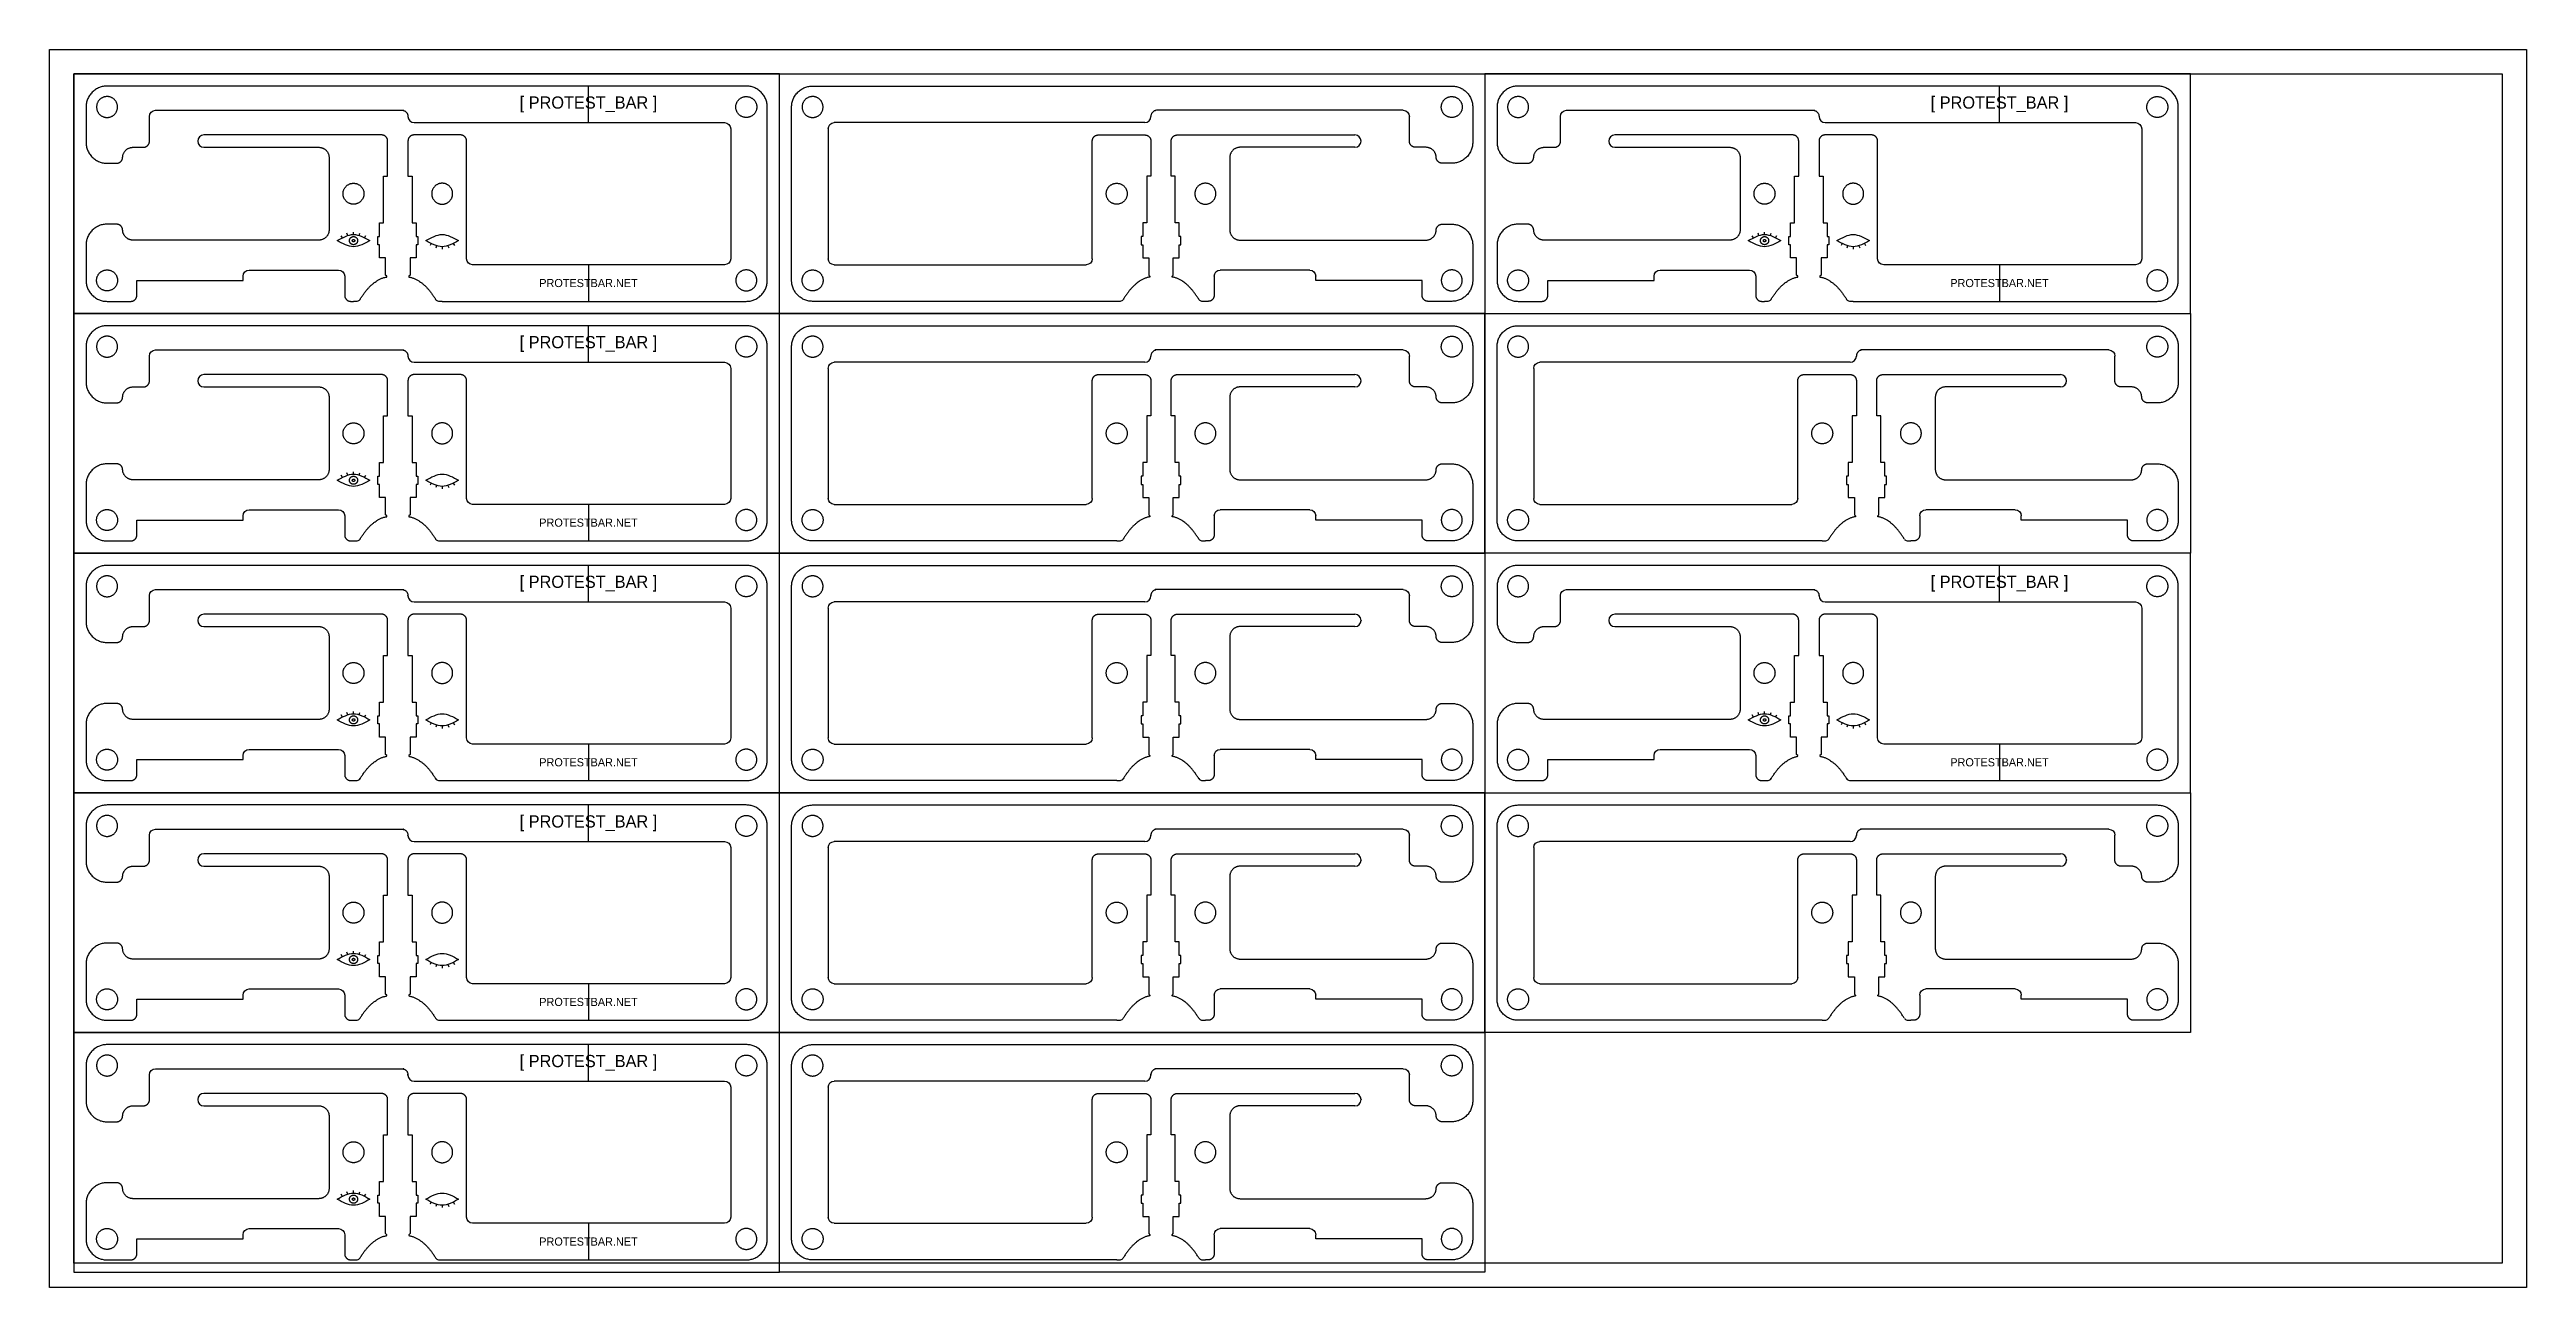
# Model space of a CAD drawing. Header units: millimetres. Extents: x 239 to 3341, y -97 to 676.
# Drawn here: x 2121 to 2731, y 208 to 513 of the extents above; entities that cross this region are included whole.
import ezdxf

# ---------------------------------------------------------------- set-up
doc = ezdxf.new("R2010")
doc.units = ezdxf.units.MM
doc.layers.add('Default', color=7, linetype='Continuous')
doc.layers.add('ESP', color=7, linetype='Continuous')

msp = doc.modelspace()

# ---------------------------------------------------------------- texts
at = {"layer": 'ESP', "attachment_point": 5}
for s, width, heights, insert, char_height in [('\\pxqc;{\\C3;[ PROTEST_BAR ]}', 56.4232, [22.85], (2254, 499.3), 3), ('\\pxqc;{\\C3;[ PROTEST_BAR ]}', 56.4232, [22.85], (2601.27, 499.3), 3), ('\\pxqc;{\\C3;PROTESTBAR.NET}', 65, [0], (2254, 455.3), 2), ('\\pxqc;{\\C3;PROTESTBAR.NET}', 65, [0], (2601.27, 455.3), 2), ('\\pxqc;{\\C3;[ PROTEST_BAR ]}', 56.4232, [22.85], (2254, 440.3), 3), ('\\pxqc;{\\C3;PROTESTBAR.NET}', 65, [0], (2254, 396.3), 2), ('\\pxqc;{\\C3;[ PROTEST_BAR ]}', 56.4232, [22.85], (2254, 381.3), 3), ('\\pxqc;{\\C3;[ PROTEST_BAR ]}', 56.4232, [22.85], (2601.27, 381.3), 3), ('\\pxqc;{\\C3;PROTESTBAR.NET}', 65, [0], (2254, 337.3), 2), ('\\pxqc;{\\C3;PROTESTBAR.NET}', 65, [0], (2601.27, 337.3), 2), ('\\pxqc;{\\C3;[ PROTEST_BAR ]}', 56.4232, [22.85], (2254, 322.3), 3), ('\\pxqc;{\\C3;PROTESTBAR.NET}', 65, [0], (2254, 278.3), 2), ('\\pxqc;{\\C3;[ PROTEST_BAR ]}', 56.4232, [22.85], (2254, 263.3), 3), ('\\pxqc;{\\C3;PROTESTBAR.NET}', 65, [0], (2254, 219.3), 2)]:
    msp.add_mtext_dynamic_manual_height_columns(s, width=width, gutter_width=1, heights=heights, dxfattribs=dict(at, insert=insert, char_height=char_height))

# ---------------------------------------------------------------- linework, layer by layer
at = {"color": 3}
for p, q in [((2193.44, 466.44), (2193.17, 466.97)), ((2194.76, 467.01), (2194.57, 467.57)), ((2196.17, 467.26), (2196.17, 467.85)), ((2197.58, 467.01), (2197.77, 467.58)), ((2198.91, 466.45), (2199.18, 466.98)), ((2215.26, 465.06), (2215, 464.53)), ((2216.59, 464.5), (2216.41, 463.93)), ((2218, 464.25), (2218, 463.66)), ((2219.41, 464.5), (2219.6, 463.94)), ((2220.74, 465.07), (2221.01, 464.54)), ((2540.71, 466.44), (2540.44, 466.97)), ((2542.03, 467.01), (2541.84, 467.57)), ((2543.44, 467.26), (2543.44, 467.85)), ((2544.85, 467.01), (2545.04, 467.58)), ((2546.18, 466.45), (2546.45, 466.98)), ((2562.53, 465.06), (2562.27, 464.53)), ((2563.86, 464.5), (2563.68, 463.93)), ((2565.27, 464.25), (2565.27, 463.66)), ((2566.68, 464.5), (2566.87, 463.94)), ((2568.01, 465.07), (2568.28, 464.54)), ((2194.76, 408.01), (2194.57, 408.57)), ((2196.17, 408.26), (2196.17, 408.85)), ((2197.58, 408.01), (2197.77, 408.58)), ((2193.44, 407.44), (2193.17, 407.97)), ((2198.91, 407.45), (2199.18, 407.98)), ((2215.26, 406.06), (2215, 405.53)), ((2216.59, 405.5), (2216.41, 404.93)), ((2218, 405.25), (2218, 404.66)), ((2219.41, 405.5), (2219.6, 404.94)), ((2220.74, 406.07), (2221.01, 405.54)), ((2193.44, 348.44), (2193.17, 348.97)), ((2194.76, 349.01), (2194.57, 349.57)), ((2196.17, 349.26), (2196.17, 349.85)), ((2197.58, 349.01), (2197.77, 349.58)), ((2198.91, 348.45), (2199.18, 348.98)), ((2540.71, 348.44), (2540.44, 348.97)), ((2542.03, 349.01), (2541.84, 349.57)), ((2543.44, 349.26), (2543.44, 349.85)), ((2544.85, 349.01), (2545.04, 349.58)), ((2546.18, 348.45), (2546.45, 348.98)), ((2215.26, 347.06), (2215, 346.53)), ((2216.59, 346.5), (2216.41, 345.93)), ((2218, 346.25), (2218, 345.66)), ((2219.41, 346.5), (2219.6, 345.94)), ((2220.74, 347.07), (2221.01, 346.54)), ((2562.53, 347.06), (2562.27, 346.53)), ((2563.86, 346.5), (2563.68, 345.93)), ((2565.27, 346.25), (2565.27, 345.66)), ((2566.68, 346.5), (2566.87, 345.94)), ((2568.01, 347.07), (2568.28, 346.54)), ((2193.44, 289.44), (2193.17, 289.97)), ((2194.76, 290.01), (2194.57, 290.57)), ((2196.17, 290.26), (2196.17, 290.85)), ((2197.58, 290.01), (2197.77, 290.58)), ((2198.91, 289.45), (2199.18, 289.98)), ((2215.26, 288.06), (2215, 287.53)), ((2216.59, 287.5), (2216.41, 286.93)), ((2218, 287.25), (2218, 286.66)), ((2219.41, 287.5), (2219.6, 286.94)), ((2220.74, 288.07), (2221.01, 287.54)), ((2196.17, 231.26), (2196.17, 231.85)), ((2193.44, 230.44), (2193.17, 230.97)), ((2194.76, 231.01), (2194.57, 231.57)), ((2197.58, 231.01), (2197.77, 231.58)), ((2198.91, 230.45), (2199.18, 230.98)), ((2215.26, 229.06), (2215, 228.53)), ((2216.59, 228.5), (2216.41, 227.93)), ((2218, 228.25), (2218, 227.66)), ((2219.41, 228.5), (2219.6, 227.94)), ((2220.74, 229.07), (2221.01, 228.54))]:
    msp.add_line(p, q, dxfattribs=at)
for points in [[(2192.17, 465.75), (2193.51, 466.51), (2196.18, 468.01), (2198.86, 466.51), (2200.2, 465.75)], [(2200.2, 465.75), (2198.86, 465), (2196.18, 463.5), (2193.51, 465), (2192.17, 465.75)], [(2213.98, 465.75), (2215.32, 466.51), (2217.99, 468.01), (2220.67, 466.51), (2222, 465.75)], [(2222, 465.75), (2220.67, 465), (2217.99, 463.5), (2215.32, 465), (2213.98, 465.75)], [(2539.44, 465.75), (2540.78, 466.51), (2543.45, 468.01), (2546.13, 466.51), (2547.47, 465.75)], [(2547.47, 465.75), (2546.13, 465), (2543.45, 463.5), (2540.78, 465), (2539.44, 465.75)], [(2561.25, 465.75), (2562.59, 466.51), (2565.26, 468.01), (2567.94, 466.51), (2569.27, 465.75)], [(2569.27, 465.75), (2567.94, 465), (2565.26, 463.5), (2562.59, 465), (2561.25, 465.75)], [(2192.17, 406.75), (2193.51, 407.51), (2196.18, 409.01), (2198.86, 407.51), (2200.2, 406.75)], [(2200.2, 406.75), (2198.86, 406), (2196.18, 404.5), (2193.51, 406), (2192.17, 406.75)], [(2213.98, 406.75), (2215.32, 407.51), (2217.99, 409.01), (2220.67, 407.51), (2222, 406.75)], [(2222, 406.75), (2220.67, 406), (2217.99, 404.5), (2215.32, 406), (2213.98, 406.75)], [(2192.17, 347.75), (2193.51, 348.51), (2196.18, 350.01), (2198.86, 348.51), (2200.2, 347.75)], [(2200.2, 347.75), (2198.86, 347), (2196.18, 345.5), (2193.51, 347), (2192.17, 347.75)], [(2213.98, 347.75), (2215.32, 348.51), (2217.99, 350.01), (2220.67, 348.51), (2222, 347.75)], [(2222, 347.75), (2220.67, 347), (2217.99, 345.5), (2215.32, 347), (2213.98, 347.75)], [(2539.44, 347.75), (2540.78, 348.51), (2543.45, 350.01), (2546.13, 348.51), (2547.47, 347.75)], [(2547.47, 347.75), (2546.13, 347), (2543.45, 345.5), (2540.78, 347), (2539.44, 347.75)], [(2561.25, 347.75), (2562.59, 348.51), (2565.26, 350.01), (2567.94, 348.51), (2569.27, 347.75)], [(2569.27, 347.75), (2567.94, 347), (2565.26, 345.5), (2562.59, 347), (2561.25, 347.75)], [(2192.17, 288.75), (2193.51, 289.51), (2196.18, 291.01), (2198.86, 289.51), (2200.2, 288.75)], [(2200.2, 288.75), (2198.86, 288), (2196.18, 286.5), (2193.51, 288), (2192.17, 288.75)], [(2213.98, 288.75), (2215.32, 289.51), (2217.99, 291.01), (2220.67, 289.51), (2222, 288.75)], [(2222, 288.75), (2220.67, 288), (2217.99, 286.5), (2215.32, 288), (2213.98, 288.75)], [(2192.17, 229.75), (2193.51, 230.51), (2196.18, 232.01), (2198.86, 230.51), (2200.2, 229.75)], [(2200.2, 229.75), (2198.86, 229), (2196.18, 227.5), (2193.51, 229), (2192.17, 229.75)], [(2213.98, 229.75), (2215.32, 230.51), (2217.99, 232.01), (2220.67, 230.51), (2222, 229.75)], [(2222, 229.75), (2220.67, 229), (2217.99, 227.5), (2215.32, 229), (2213.98, 229.75)]]:
    msp.add_open_spline(points, degree=3, dxfattribs=at)
for points, knots in [([(2197.18, 465.75), (2197.18, 466.75), (2196.18, 466.75), (2195.18, 466.75), (2195.18, 465.75), (2195.18, 464.75), (2196.18, 464.75), (2197.18, 464.75), (2197.18, 465.75)], [0, 0, 0, 1.570796, 1.570796, 3.141593, 3.141593, 4.712389, 4.712389, 6.283185, 6.283185, 6.283185]), ([(2196.48, 465.75), (2196.48, 466.05), (2196.18, 466.05), (2195.88, 466.05), (2195.88, 465.75), (2195.88, 465.45), (2196.18, 465.45), (2196.48, 465.45), (2196.48, 465.75)], [0, 0, 0, 0.471239, 0.471239, 0.942478, 0.942478, 1.413717, 1.413717, 1.884956, 1.884956, 1.884956]), ([(2544.45, 465.75), (2544.45, 466.75), (2543.45, 466.75), (2542.45, 466.75), (2542.45, 465.75), (2542.45, 464.75), (2543.45, 464.75), (2544.45, 464.75), (2544.45, 465.75)], [0, 0, 0, 1.570796, 1.570796, 3.141593, 3.141593, 4.712389, 4.712389, 6.283185, 6.283185, 6.283185]), ([(2543.75, 465.75), (2543.75, 466.05), (2543.45, 466.05), (2543.15, 466.05), (2543.15, 465.75), (2543.15, 465.45), (2543.45, 465.45), (2543.75, 465.45), (2543.75, 465.75)], [0, 0, 0, 0.471239, 0.471239, 0.942478, 0.942478, 1.413717, 1.413717, 1.884956, 1.884956, 1.884956]), ([(2197.18, 406.75), (2197.18, 407.75), (2196.18, 407.75), (2195.18, 407.75), (2195.18, 406.75), (2195.18, 405.75), (2196.18, 405.75), (2197.18, 405.75), (2197.18, 406.75)], [0, 0, 0, 1.570796, 1.570796, 3.141593, 3.141593, 4.712389, 4.712389, 6.283185, 6.283185, 6.283185]), ([(2196.48, 406.75), (2196.48, 407.05), (2196.18, 407.05), (2195.88, 407.05), (2195.88, 406.75), (2195.88, 406.45), (2196.18, 406.45), (2196.48, 406.45), (2196.48, 406.75)], [0, 0, 0, 0.471239, 0.471239, 0.942478, 0.942478, 1.413717, 1.413717, 1.884956, 1.884956, 1.884956]), ([(2197.18, 347.75), (2197.18, 348.75), (2196.18, 348.75), (2195.18, 348.75), (2195.18, 347.75), (2195.18, 346.75), (2196.18, 346.75), (2197.18, 346.75), (2197.18, 347.75)], [0, 0, 0, 1.570796, 1.570796, 3.141593, 3.141593, 4.712389, 4.712389, 6.283185, 6.283185, 6.283185]), ([(2196.48, 347.75), (2196.48, 348.05), (2196.18, 348.05), (2195.88, 348.05), (2195.88, 347.75), (2195.88, 347.45), (2196.18, 347.45), (2196.48, 347.45), (2196.48, 347.75)], [0, 0, 0, 0.471239, 0.471239, 0.942478, 0.942478, 1.413717, 1.413717, 1.884956, 1.884956, 1.884956]), ([(2544.45, 347.75), (2544.45, 348.75), (2543.45, 348.75), (2542.45, 348.75), (2542.45, 347.75), (2542.45, 346.75), (2543.45, 346.75), (2544.45, 346.75), (2544.45, 347.75)], [0, 0, 0, 1.570796, 1.570796, 3.141593, 3.141593, 4.712389, 4.712389, 6.283185, 6.283185, 6.283185]), ([(2543.75, 347.75), (2543.75, 348.05), (2543.45, 348.05), (2543.15, 348.05), (2543.15, 347.75), (2543.15, 347.45), (2543.45, 347.45), (2543.75, 347.45), (2543.75, 347.75)], [0, 0, 0, 0.471239, 0.471239, 0.942478, 0.942478, 1.413717, 1.413717, 1.884956, 1.884956, 1.884956]), ([(2197.18, 288.75), (2197.18, 289.75), (2196.18, 289.75), (2195.18, 289.75), (2195.18, 288.75), (2195.18, 287.75), (2196.18, 287.75), (2197.18, 287.75), (2197.18, 288.75)], [0, 0, 0, 1.570796, 1.570796, 3.141593, 3.141593, 4.712389, 4.712389, 6.283185, 6.283185, 6.283185]), ([(2196.48, 288.75), (2196.48, 289.05), (2196.18, 289.05), (2195.88, 289.05), (2195.88, 288.75), (2195.88, 288.45), (2196.18, 288.45), (2196.48, 288.45), (2196.48, 288.75)], [0, 0, 0, 0.471239, 0.471239, 0.942478, 0.942478, 1.413717, 1.413717, 1.884956, 1.884956, 1.884956]), ([(2197.18, 229.75), (2197.18, 230.75), (2196.18, 230.75), (2195.18, 230.75), (2195.18, 229.75), (2195.18, 228.75), (2196.18, 228.75), (2197.18, 228.75), (2197.18, 229.75)], [0, 0, 0, 1.570796, 1.570796, 3.141593, 3.141593, 4.712389, 4.712389, 6.283185, 6.283185, 6.283185]), ([(2196.48, 229.75), (2196.48, 230.05), (2196.18, 230.05), (2195.88, 230.05), (2195.88, 229.75), (2195.88, 229.45), (2196.18, 229.45), (2196.48, 229.45), (2196.48, 229.75)], [0, 0, 0, 0.471239, 0.471239, 0.942478, 0.942478, 1.413717, 1.413717, 1.884956, 1.884956, 1.884956])]:
    msp.add_rational_spline(points, [1, 0.707106781187, 1, 0.707106781187, 1, 0.707106781187, 1, 0.707106781187, 1], degree=2, knots=knots, dxfattribs=at)
at = {"layer": 'Default', "color": 5}
for p, q in [((2157.86, 490.27), (2157.86, 490.23)), ((2444.14, 490.27), (2444.14, 490.23)), ((2505.13, 490.27), (2505.13, 490.23)), ((2157.86, 431.27), (2157.86, 431.23)), ((2444.14, 431.27), (2444.14, 431.23)), ((2617.77, 431.27), (2617.77, 431.23)), ((2157.86, 372.27), (2157.86, 372.23)), ((2444.14, 372.27), (2444.14, 372.23)), ((2505.13, 372.27), (2505.13, 372.23)), ((2157.86, 313.27), (2157.86, 313.23)), ((2444.14, 313.27), (2444.14, 313.23)), ((2617.77, 313.27), (2617.77, 313.23)), ((2157.86, 254.27), (2157.86, 254.23)), ((2444.14, 254.27), (2444.14, 254.23))]:
    msp.add_line(p, q, dxfattribs=at)
at = {"layer": 'Default', "color": 1}
for points in [[(2132.94, 498.65), (2132.94, 501.22), (2135.52, 501.22), (2138.1, 501.22), (2138.1, 498.65), (2138.1, 496.07), (2135.52, 496.07), (2132.94, 496.07), (2132.94, 498.65)], [(2295.42, 498.65), (2295.42, 501.22), (2292.84, 501.22), (2290.26, 501.22), (2290.26, 498.65), (2290.26, 496.07), (2292.84, 496.07), (2295.42, 496.07), (2295.42, 498.65)], [(2306.58, 498.65), (2306.58, 501.22), (2309.16, 501.22), (2311.74, 501.22), (2311.74, 498.65), (2311.74, 496.07), (2309.16, 496.07), (2306.58, 496.07), (2306.58, 498.65)], [(2469.05, 498.65), (2469.05, 501.22), (2466.47, 501.22), (2463.89, 501.22), (2463.89, 498.65), (2463.89, 496.07), (2466.47, 496.07), (2469.05, 496.07), (2469.05, 498.65)], [(2480.21, 498.65), (2480.21, 501.22), (2482.79, 501.22), (2485.37, 501.22), (2485.37, 498.65), (2485.37, 496.07), (2482.79, 496.07), (2480.21, 496.07), (2480.21, 498.65)], [(2642.69, 498.65), (2642.69, 501.22), (2640.11, 501.22), (2637.53, 501.22), (2637.53, 498.65), (2637.53, 496.07), (2640.11, 496.07), (2642.69, 496.07), (2642.69, 498.65)], [(2193.59, 477.3), (2193.59, 474.72), (2196.17, 474.72), (2198.75, 474.72), (2198.75, 477.3), (2198.75, 479.88), (2196.17, 479.88), (2193.59, 479.88), (2193.59, 477.3)], [(2220.57, 477.3), (2220.57, 474.72), (2217.99, 474.72), (2215.41, 474.72), (2215.41, 477.3), (2215.41, 479.88), (2217.99, 479.88), (2220.57, 479.88), (2220.57, 477.3)], [(2381.43, 477.3), (2381.43, 474.72), (2384.01, 474.72), (2386.59, 474.72), (2386.59, 477.3), (2386.59, 479.88), (2384.01, 479.88), (2381.43, 479.88), (2381.43, 477.3)], [(2408.41, 477.3), (2408.41, 474.72), (2405.83, 474.72), (2403.25, 474.72), (2403.25, 477.3), (2403.25, 479.88), (2405.83, 479.88), (2408.41, 479.88), (2408.41, 477.3)], [(2540.86, 477.3), (2540.86, 474.72), (2543.44, 474.72), (2546.02, 474.72), (2546.02, 477.3), (2546.02, 479.88), (2543.44, 479.88), (2540.86, 479.88), (2540.86, 477.3)], [(2567.84, 477.3), (2567.84, 474.72), (2565.26, 474.72), (2562.68, 474.72), (2562.68, 477.3), (2562.68, 479.88), (2565.26, 479.88), (2567.84, 479.88), (2567.84, 477.3)], [(2132.94, 455.96), (2132.94, 453.38), (2135.52, 453.38), (2138.1, 453.38), (2138.1, 455.96), (2138.1, 458.54), (2135.52, 458.54), (2132.94, 458.54), (2132.94, 455.96)], [(2295.42, 455.96), (2295.42, 453.38), (2292.84, 453.38), (2290.26, 453.38), (2290.26, 455.96), (2290.26, 458.54), (2292.84, 458.54), (2295.42, 458.54), (2295.42, 455.96)], [(2306.58, 455.96), (2306.58, 453.38), (2309.16, 453.38), (2311.74, 453.38), (2311.74, 455.96), (2311.74, 458.54), (2309.16, 458.54), (2306.58, 458.54), (2306.58, 455.96)], [(2469.05, 455.96), (2469.05, 453.38), (2466.47, 453.38), (2463.89, 453.38), (2463.89, 455.96), (2463.89, 458.54), (2466.47, 458.54), (2469.05, 458.54), (2469.05, 455.96)], [(2480.21, 455.96), (2480.21, 453.38), (2482.79, 453.38), (2485.37, 453.38), (2485.37, 455.96), (2485.37, 458.54), (2482.79, 458.54), (2480.21, 458.54), (2480.21, 455.96)], [(2642.69, 455.96), (2642.69, 453.38), (2640.11, 453.38), (2637.53, 453.38), (2637.53, 455.96), (2637.53, 458.54), (2640.11, 458.54), (2642.69, 458.54), (2642.69, 455.96)], [(2132.94, 439.65), (2132.94, 442.22), (2135.52, 442.22), (2138.1, 442.22), (2138.1, 439.65), (2138.1, 437.07), (2135.52, 437.07), (2132.94, 437.07), (2132.94, 439.65)], [(2295.42, 439.65), (2295.42, 442.22), (2292.84, 442.22), (2290.26, 442.22), (2290.26, 439.65), (2290.26, 437.07), (2292.84, 437.07), (2295.42, 437.07), (2295.42, 439.65)], [(2306.58, 439.65), (2306.58, 442.22), (2309.16, 442.22), (2311.74, 442.22), (2311.74, 439.65), (2311.74, 437.07), (2309.16, 437.07), (2306.58, 437.07), (2306.58, 439.65)], [(2469.05, 439.65), (2469.05, 442.22), (2466.47, 442.22), (2463.89, 442.22), (2463.89, 439.65), (2463.89, 437.07), (2466.47, 437.07), (2469.05, 437.07), (2469.05, 439.65)], [(2480.21, 439.65), (2480.21, 442.22), (2482.79, 442.22), (2485.37, 442.22), (2485.37, 439.65), (2485.37, 437.07), (2482.79, 437.07), (2480.21, 437.07), (2480.21, 439.65)], [(2642.69, 439.65), (2642.69, 442.22), (2640.11, 442.22), (2637.53, 442.22), (2637.53, 439.65), (2637.53, 437.07), (2640.11, 437.07), (2642.69, 437.07), (2642.69, 439.65)], [(2193.59, 418.3), (2193.59, 415.72), (2196.17, 415.72), (2198.75, 415.72), (2198.75, 418.3), (2198.75, 420.88), (2196.17, 420.88), (2193.59, 420.88), (2193.59, 418.3)], [(2220.57, 418.3), (2220.57, 415.72), (2217.99, 415.72), (2215.41, 415.72), (2215.41, 418.3), (2215.41, 420.88), (2217.99, 420.88), (2220.57, 420.88), (2220.57, 418.3)], [(2381.43, 418.3), (2381.43, 415.72), (2384.01, 415.72), (2386.59, 415.72), (2386.59, 418.3), (2386.59, 420.88), (2384.01, 420.88), (2381.43, 420.88), (2381.43, 418.3)], [(2408.41, 418.3), (2408.41, 415.72), (2405.83, 415.72), (2403.25, 415.72), (2403.25, 418.3), (2403.25, 420.88), (2405.83, 420.88), (2408.41, 420.88), (2408.41, 418.3)], [(2555.06, 418.3), (2555.06, 415.72), (2557.64, 415.72), (2560.22, 415.72), (2560.22, 418.3), (2560.22, 420.88), (2557.64, 420.88), (2555.06, 420.88), (2555.06, 418.3)], [(2582.04, 418.3), (2582.04, 415.72), (2579.46, 415.72), (2576.88, 415.72), (2576.88, 418.3), (2576.88, 420.88), (2579.46, 420.88), (2582.04, 420.88), (2582.04, 418.3)], [(2132.94, 396.96), (2132.94, 394.38), (2135.52, 394.38), (2138.1, 394.38), (2138.1, 396.96), (2138.1, 399.54), (2135.52, 399.54), (2132.94, 399.54), (2132.94, 396.96)], [(2295.42, 396.96), (2295.42, 394.38), (2292.84, 394.38), (2290.26, 394.38), (2290.26, 396.96), (2290.26, 399.54), (2292.84, 399.54), (2295.42, 399.54), (2295.42, 396.96)], [(2306.58, 396.96), (2306.58, 394.38), (2309.16, 394.38), (2311.74, 394.38), (2311.74, 396.96), (2311.74, 399.54), (2309.16, 399.54), (2306.58, 399.54), (2306.58, 396.96)], [(2469.05, 396.96), (2469.05, 394.38), (2466.47, 394.38), (2463.89, 394.38), (2463.89, 396.96), (2463.89, 399.54), (2466.47, 399.54), (2469.05, 399.54), (2469.05, 396.96)], [(2480.21, 396.96), (2480.21, 394.38), (2482.79, 394.38), (2485.37, 394.38), (2485.37, 396.96), (2485.37, 399.54), (2482.79, 399.54), (2480.21, 399.54), (2480.21, 396.96)], [(2642.69, 396.96), (2642.69, 394.38), (2640.11, 394.38), (2637.53, 394.38), (2637.53, 396.96), (2637.53, 399.54), (2640.11, 399.54), (2642.69, 399.54), (2642.69, 396.96)], [(2132.94, 380.65), (2132.94, 383.22), (2135.52, 383.22), (2138.1, 383.22), (2138.1, 380.65), (2138.1, 378.07), (2135.52, 378.07), (2132.94, 378.07), (2132.94, 380.65)], [(2295.42, 380.65), (2295.42, 383.22), (2292.84, 383.22), (2290.26, 383.22), (2290.26, 380.65), (2290.26, 378.07), (2292.84, 378.07), (2295.42, 378.07), (2295.42, 380.65)], [(2306.58, 380.65), (2306.58, 383.22), (2309.16, 383.22), (2311.74, 383.22), (2311.74, 380.65), (2311.74, 378.07), (2309.16, 378.07), (2306.58, 378.07), (2306.58, 380.65)], [(2469.05, 380.65), (2469.05, 383.22), (2466.47, 383.22), (2463.89, 383.22), (2463.89, 380.65), (2463.89, 378.07), (2466.47, 378.07), (2469.05, 378.07), (2469.05, 380.65)], [(2480.21, 380.65), (2480.21, 383.22), (2482.79, 383.22), (2485.37, 383.22), (2485.37, 380.65), (2485.37, 378.07), (2482.79, 378.07), (2480.21, 378.07), (2480.21, 380.65)], [(2642.69, 380.65), (2642.69, 383.22), (2640.11, 383.22), (2637.53, 383.22), (2637.53, 380.65), (2637.53, 378.07), (2640.11, 378.07), (2642.69, 378.07), (2642.69, 380.65)], [(2193.59, 359.3), (2193.59, 356.72), (2196.17, 356.72), (2198.75, 356.72), (2198.75, 359.3), (2198.75, 361.88), (2196.17, 361.88), (2193.59, 361.88), (2193.59, 359.3)], [(2220.57, 359.3), (2220.57, 356.72), (2217.99, 356.72), (2215.41, 356.72), (2215.41, 359.3), (2215.41, 361.88), (2217.99, 361.88), (2220.57, 361.88), (2220.57, 359.3)], [(2381.43, 359.3), (2381.43, 356.72), (2384.01, 356.72), (2386.59, 356.72), (2386.59, 359.3), (2386.59, 361.88), (2384.01, 361.88), (2381.43, 361.88), (2381.43, 359.3)], [(2408.41, 359.3), (2408.41, 356.72), (2405.83, 356.72), (2403.25, 356.72), (2403.25, 359.3), (2403.25, 361.88), (2405.83, 361.88), (2408.41, 361.88), (2408.41, 359.3)], [(2540.86, 359.3), (2540.86, 356.72), (2543.44, 356.72), (2546.02, 356.72), (2546.02, 359.3), (2546.02, 361.88), (2543.44, 361.88), (2540.86, 361.88), (2540.86, 359.3)], [(2567.84, 359.3), (2567.84, 356.72), (2565.26, 356.72), (2562.68, 356.72), (2562.68, 359.3), (2562.68, 361.88), (2565.26, 361.88), (2567.84, 361.88), (2567.84, 359.3)], [(2132.94, 337.96), (2132.94, 335.38), (2135.52, 335.38), (2138.1, 335.38), (2138.1, 337.96), (2138.1, 340.54), (2135.52, 340.54), (2132.94, 340.54), (2132.94, 337.96)], [(2295.42, 337.96), (2295.42, 335.38), (2292.84, 335.38), (2290.26, 335.38), (2290.26, 337.96), (2290.26, 340.54), (2292.84, 340.54), (2295.42, 340.54), (2295.42, 337.96)], [(2306.58, 337.96), (2306.58, 335.38), (2309.16, 335.38), (2311.74, 335.38), (2311.74, 337.96), (2311.74, 340.54), (2309.16, 340.54), (2306.58, 340.54), (2306.58, 337.96)], [(2469.05, 337.96), (2469.05, 335.38), (2466.47, 335.38), (2463.89, 335.38), (2463.89, 337.96), (2463.89, 340.54), (2466.47, 340.54), (2469.05, 340.54), (2469.05, 337.96)], [(2480.21, 337.96), (2480.21, 335.38), (2482.79, 335.38), (2485.37, 335.38), (2485.37, 337.96), (2485.37, 340.54), (2482.79, 340.54), (2480.21, 340.54), (2480.21, 337.96)], [(2642.69, 337.96), (2642.69, 335.38), (2640.11, 335.38), (2637.53, 335.38), (2637.53, 337.96), (2637.53, 340.54), (2640.11, 340.54), (2642.69, 340.54), (2642.69, 337.96)], [(2132.94, 321.65), (2132.94, 324.22), (2135.52, 324.22), (2138.1, 324.22), (2138.1, 321.65), (2138.1, 319.07), (2135.52, 319.07), (2132.94, 319.07), (2132.94, 321.65)], [(2295.42, 321.65), (2295.42, 324.22), (2292.84, 324.22), (2290.26, 324.22), (2290.26, 321.65), (2290.26, 319.07), (2292.84, 319.07), (2295.42, 319.07), (2295.42, 321.65)], [(2306.58, 321.65), (2306.58, 324.22), (2309.16, 324.22), (2311.74, 324.22), (2311.74, 321.65), (2311.74, 319.07), (2309.16, 319.07), (2306.58, 319.07), (2306.58, 321.65)], [(2469.05, 321.65), (2469.05, 324.22), (2466.47, 324.22), (2463.89, 324.22), (2463.89, 321.65), (2463.89, 319.07), (2466.47, 319.07), (2469.05, 319.07), (2469.05, 321.65)], [(2480.21, 321.65), (2480.21, 324.22), (2482.79, 324.22), (2485.37, 324.22), (2485.37, 321.65), (2485.37, 319.07), (2482.79, 319.07), (2480.21, 319.07), (2480.21, 321.65)], [(2642.69, 321.65), (2642.69, 324.22), (2640.11, 324.22), (2637.53, 324.22), (2637.53, 321.65), (2637.53, 319.07), (2640.11, 319.07), (2642.69, 319.07), (2642.69, 321.65)], [(2193.59, 300.3), (2193.59, 297.72), (2196.17, 297.72), (2198.75, 297.72), (2198.75, 300.3), (2198.75, 302.88), (2196.17, 302.88), (2193.59, 302.88), (2193.59, 300.3)], [(2220.57, 300.3), (2220.57, 297.72), (2217.99, 297.72), (2215.41, 297.72), (2215.41, 300.3), (2215.41, 302.88), (2217.99, 302.88), (2220.57, 302.88), (2220.57, 300.3)], [(2381.43, 300.3), (2381.43, 297.72), (2384.01, 297.72), (2386.59, 297.72), (2386.59, 300.3), (2386.59, 302.88), (2384.01, 302.88), (2381.43, 302.88), (2381.43, 300.3)], [(2408.41, 300.3), (2408.41, 297.72), (2405.83, 297.72), (2403.25, 297.72), (2403.25, 300.3), (2403.25, 302.88), (2405.83, 302.88), (2408.41, 302.88), (2408.41, 300.3)], [(2555.06, 300.3), (2555.06, 297.72), (2557.64, 297.72), (2560.22, 297.72), (2560.22, 300.3), (2560.22, 302.88), (2557.64, 302.88), (2555.06, 302.88), (2555.06, 300.3)], [(2582.04, 300.3), (2582.04, 297.72), (2579.46, 297.72), (2576.88, 297.72), (2576.88, 300.3), (2576.88, 302.88), (2579.46, 302.88), (2582.04, 302.88), (2582.04, 300.3)], [(2132.94, 278.96), (2132.94, 276.38), (2135.52, 276.38), (2138.1, 276.38), (2138.1, 278.96), (2138.1, 281.54), (2135.52, 281.54), (2132.94, 281.54), (2132.94, 278.96)], [(2295.42, 278.96), (2295.42, 276.38), (2292.84, 276.38), (2290.26, 276.38), (2290.26, 278.96), (2290.26, 281.54), (2292.84, 281.54), (2295.42, 281.54), (2295.42, 278.96)], [(2306.58, 278.96), (2306.58, 276.38), (2309.16, 276.38), (2311.74, 276.38), (2311.74, 278.96), (2311.74, 281.54), (2309.16, 281.54), (2306.58, 281.54), (2306.58, 278.96)], [(2469.05, 278.96), (2469.05, 276.38), (2466.47, 276.38), (2463.89, 276.38), (2463.89, 278.96), (2463.89, 281.54), (2466.47, 281.54), (2469.05, 281.54), (2469.05, 278.96)], [(2480.21, 278.96), (2480.21, 276.38), (2482.79, 276.38), (2485.37, 276.38), (2485.37, 278.96), (2485.37, 281.54), (2482.79, 281.54), (2480.21, 281.54), (2480.21, 278.96)], [(2642.69, 278.96), (2642.69, 276.38), (2640.11, 276.38), (2637.53, 276.38), (2637.53, 278.96), (2637.53, 281.54), (2640.11, 281.54), (2642.69, 281.54), (2642.69, 278.96)], [(2132.94, 262.65), (2132.94, 265.22), (2135.52, 265.22), (2138.1, 265.22), (2138.1, 262.65), (2138.1, 260.07), (2135.52, 260.07), (2132.94, 260.07), (2132.94, 262.65)], [(2295.42, 262.65), (2295.42, 265.22), (2292.84, 265.22), (2290.26, 265.22), (2290.26, 262.65), (2290.26, 260.07), (2292.84, 260.07), (2295.42, 260.07), (2295.42, 262.65)], [(2306.58, 262.65), (2306.58, 265.22), (2309.16, 265.22), (2311.74, 265.22), (2311.74, 262.65), (2311.74, 260.07), (2309.16, 260.07), (2306.58, 260.07), (2306.58, 262.65)], [(2469.05, 262.65), (2469.05, 265.22), (2466.47, 265.22), (2463.89, 265.22), (2463.89, 262.65), (2463.89, 260.07), (2466.47, 260.07), (2469.05, 260.07), (2469.05, 262.65)], [(2193.59, 241.3), (2193.59, 238.72), (2196.17, 238.72), (2198.75, 238.72), (2198.75, 241.3), (2198.75, 243.88), (2196.17, 243.88), (2193.59, 243.88), (2193.59, 241.3)], [(2220.57, 241.3), (2220.57, 238.72), (2217.99, 238.72), (2215.41, 238.72), (2215.41, 241.3), (2215.41, 243.88), (2217.99, 243.88), (2220.57, 243.88), (2220.57, 241.3)], [(2381.43, 241.3), (2381.43, 238.72), (2384.01, 238.72), (2386.59, 238.72), (2386.59, 241.3), (2386.59, 243.88), (2384.01, 243.88), (2381.43, 243.88), (2381.43, 241.3)], [(2408.41, 241.3), (2408.41, 238.72), (2405.83, 238.72), (2403.25, 238.72), (2403.25, 241.3), (2403.25, 243.88), (2405.83, 243.88), (2408.41, 243.88), (2408.41, 241.3)], [(2132.94, 219.96), (2132.94, 217.38), (2135.52, 217.38), (2138.1, 217.38), (2138.1, 219.96), (2138.1, 222.54), (2135.52, 222.54), (2132.94, 222.54), (2132.94, 219.96)], [(2295.42, 219.96), (2295.42, 217.38), (2292.84, 217.38), (2290.26, 217.38), (2290.26, 219.96), (2290.26, 222.54), (2292.84, 222.54), (2295.42, 222.54), (2295.42, 219.96)], [(2306.58, 219.96), (2306.58, 217.38), (2309.16, 217.38), (2311.74, 217.38), (2311.74, 219.96), (2311.74, 222.54), (2309.16, 222.54), (2306.58, 222.54), (2306.58, 219.96)], [(2469.05, 219.96), (2469.05, 217.38), (2466.47, 217.38), (2463.89, 217.38), (2463.89, 219.96), (2463.89, 222.54), (2466.47, 222.54), (2469.05, 222.54), (2469.05, 219.96)]]:
    msp.add_rational_spline(points, [1, 0.707106781187, 1, 0.707106781187, 1, 0.707106781187, 1, 0.707106781187, 1], degree=2, knots=[0, 0, 0, 4.052164, 4.052164, 8.104327, 8.104327, 12.156491, 12.156491, 16.208655, 16.208655, 16.208655], dxfattribs=at)
at = {"layer": 'ESP'}
for p, q in [((2254, 494.8), (2254, 503.8)), ((2601.27, 494.8), (2601.27, 503.8)), ((2254, 459.8), (2254, 450.8)), ((2601.27, 459.8), (2601.27, 450.8)), ((2254, 435.8), (2254, 444.8)), ((2254, 400.8), (2254, 391.8)), ((2254, 376.8), (2254, 385.8)), ((2601.27, 376.8), (2601.27, 385.8)), ((2254, 341.8), (2254, 332.8)), ((2601.27, 341.8), (2601.27, 332.8)), ((2254, 317.8), (2254, 326.8)), ((2254, 282.8), (2254, 273.8)), ((2254, 258.8), (2254, 267.8)), ((2254, 223.8), (2254, 214.8))]:
    msp.add_line(p, q, dxfattribs=at)
at = {"layer": 'ESP', "color": 5}
for p, q in [((2130.36, 498.65), (2130.36, 489.96)), ((2298, 455.96), (2298, 498.65)), ((2304, 455.96), (2304, 498.65)), ((2471.63, 498.65), (2471.63, 489.96)), ((2477.63, 498.65), (2477.63, 489.96)), ((2645.27, 455.96), (2645.27, 498.65)), ((2222.5, 491.77), (2211.08, 491.77)), ((2379.5, 491.77), (2390.92, 491.77)), ((2569.77, 491.77), (2558.35, 491.77)), ((2135.52, 484.8), (2137.86, 484.8)), ((2190.16, 486.19), (2190.16, 468.41)), ((2411.83, 486.19), (2411.83, 468.41)), ((2466.47, 484.8), (2464.13, 484.8)), ((2482.79, 484.8), (2485.13, 484.8)), ((2537.43, 486.19), (2537.43, 468.41)), ((2137.86, 469.8), (2135.52, 469.8)), ((2464.13, 469.8), (2466.47, 469.8)), ((2485.13, 469.8), (2482.79, 469.8)), ((2130.36, 464.65), (2130.36, 455.96)), ((2187.62, 465.87), (2141.9, 465.87)), ((2414.37, 465.87), (2460.09, 465.87)), ((2471.63, 464.65), (2471.63, 455.96)), ((2477.63, 464.65), (2477.63, 455.96)), ((2534.89, 465.87), (2489.17, 465.87)), ((2135.52, 450.8), (2141.35, 450.8)), ((2195.5, 450.8), (2196.16, 450.8)), ((2406.5, 450.8), (2405.83, 450.8)), ((2466.47, 450.8), (2460.65, 450.8)), ((2482.79, 450.8), (2488.62, 450.8)), ((2542.77, 450.8), (2543.43, 450.8)), ((2130.36, 439.65), (2130.36, 430.96)), ((2298, 396.96), (2298, 439.65)), ((2304, 396.96), (2304, 439.65)), ((2471.63, 439.65), (2471.63, 430.96)), ((2477.63, 396.96), (2477.63, 439.65)), ((2645.27, 439.65), (2645.27, 430.96)), ((2190.16, 427.19), (2190.16, 409.41)), ((2222.5, 432.77), (2211.08, 432.77)), ((2379.5, 432.77), (2390.92, 432.77)), ((2411.83, 427.19), (2411.83, 409.41)), ((2553.13, 432.77), (2564.55, 432.77)), ((2585.47, 427.19), (2585.47, 409.41)), ((2135.52, 425.8), (2137.86, 425.8)), ((2466.47, 425.8), (2464.13, 425.8)), ((2640.11, 425.8), (2637.77, 425.8)), ((2137.86, 410.8), (2135.52, 410.8)), ((2464.13, 410.8), (2466.47, 410.8)), ((2637.77, 410.8), (2640.11, 410.8)), ((2130.36, 405.65), (2130.36, 396.96)), ((2187.62, 406.87), (2141.9, 406.87)), ((2414.37, 406.87), (2460.09, 406.87)), ((2471.63, 405.65), (2471.63, 396.96)), ((2588.01, 406.87), (2633.73, 406.87)), ((2645.27, 405.65), (2645.27, 396.96)), ((2135.52, 391.8), (2141.35, 391.8)), ((2195.5, 391.8), (2196.16, 391.8)), ((2406.5, 391.8), (2405.83, 391.8)), ((2466.47, 391.8), (2460.65, 391.8)), ((2580.13, 391.8), (2579.47, 391.8)), ((2640.11, 391.8), (2634.28, 391.8)), ((2130.36, 380.65), (2130.36, 371.96)), ((2298, 337.96), (2298, 380.65)), ((2304, 337.96), (2304, 380.65)), ((2471.63, 380.65), (2471.63, 371.96)), ((2477.63, 380.65), (2477.63, 371.96)), ((2645.27, 337.96), (2645.27, 380.65)), ((2222.5, 373.77), (2211.08, 373.77)), ((2379.5, 373.77), (2390.92, 373.77)), ((2569.77, 373.77), (2558.35, 373.77)), ((2135.52, 366.8), (2137.86, 366.8)), ((2190.16, 368.19), (2190.16, 350.41)), ((2411.83, 368.19), (2411.83, 350.41)), ((2466.47, 366.8), (2464.13, 366.8)), ((2482.79, 366.8), (2485.13, 366.8)), ((2537.43, 368.19), (2537.43, 350.41)), ((2137.86, 351.8), (2135.52, 351.8)), ((2187.62, 347.87), (2141.9, 347.87)), ((2414.37, 347.87), (2460.09, 347.87)), ((2464.13, 351.8), (2466.47, 351.8)), ((2485.13, 351.8), (2482.79, 351.8)), ((2534.89, 347.87), (2489.17, 347.87)), ((2130.36, 346.65), (2130.36, 337.96)), ((2471.63, 346.65), (2471.63, 337.96)), ((2477.63, 346.65), (2477.63, 337.96)), ((2135.52, 332.8), (2141.35, 332.8)), ((2195.5, 332.8), (2196.16, 332.8)), ((2406.5, 332.8), (2405.83, 332.8)), ((2466.47, 332.8), (2460.65, 332.8)), ((2482.79, 332.8), (2488.62, 332.8)), ((2542.77, 332.8), (2543.43, 332.8)), ((2130.36, 321.65), (2130.36, 312.96)), ((2298, 278.96), (2298, 321.65)), ((2304, 278.96), (2304, 321.65)), ((2471.63, 321.65), (2471.63, 312.96)), ((2477.63, 278.96), (2477.63, 321.65)), ((2645.27, 321.65), (2645.27, 312.96)), ((2222.5, 314.77), (2211.08, 314.77)), ((2379.5, 314.77), (2390.92, 314.77)), ((2553.13, 314.77), (2564.55, 314.77)), ((2135.52, 307.8), (2137.86, 307.8)), ((2190.16, 309.19), (2190.16, 291.41)), ((2411.83, 309.19), (2411.83, 291.41)), ((2466.47, 307.8), (2464.13, 307.8)), ((2585.47, 309.19), (2585.47, 291.41)), ((2640.11, 307.8), (2637.77, 307.8)), ((2137.86, 292.8), (2135.52, 292.8)), ((2464.13, 292.8), (2466.47, 292.8)), ((2637.77, 292.8), (2640.11, 292.8)), ((2130.36, 287.65), (2130.36, 278.96)), ((2187.62, 288.87), (2141.9, 288.87)), ((2414.37, 288.87), (2460.09, 288.87)), ((2471.63, 287.65), (2471.63, 278.96)), ((2588.01, 288.87), (2633.73, 288.87)), ((2645.27, 287.65), (2645.27, 278.96)), ((2135.52, 273.8), (2141.35, 273.8)), ((2195.5, 273.8), (2196.16, 273.8)), ((2406.5, 273.8), (2405.83, 273.8)), ((2466.47, 273.8), (2460.65, 273.8)), ((2580.13, 273.8), (2579.47, 273.8)), ((2640.11, 273.8), (2634.28, 273.8)), ((2130.36, 262.65), (2130.36, 253.96)), ((2298, 219.96), (2298, 262.65)), ((2304, 219.96), (2304, 262.65)), ((2471.63, 262.65), (2471.63, 253.96)), ((2190.16, 250.19), (2190.16, 232.41)), ((2222.5, 255.77), (2211.08, 255.77)), ((2379.5, 255.77), (2390.92, 255.77)), ((2411.83, 250.19), (2411.83, 232.41)), ((2135.52, 248.8), (2137.86, 248.8)), ((2466.47, 248.8), (2464.13, 248.8)), ((2137.86, 233.8), (2135.52, 233.8)), ((2464.13, 233.8), (2466.47, 233.8)), ((2130.36, 228.65), (2130.36, 219.96)), ((2187.62, 229.87), (2141.9, 229.87)), ((2414.37, 229.87), (2460.09, 229.87)), ((2471.63, 228.65), (2471.63, 219.96)), ((2135.52, 214.8), (2141.35, 214.8)), ((2195.5, 214.8), (2196.16, 214.8)), ((2406.5, 214.8), (2405.83, 214.8)), ((2466.47, 214.8), (2460.65, 214.8))]:
    msp.add_line(p, q, dxfattribs=at)
at = {"layer": 'ESP'}
for points in [[(2121.36, 512.8), (2730.96, 512.8), (2730.96, 208), (2121.36, 208)], [(2127.36, 506.8), (2724.96, 506.8), (2724.96, 214), (2127.36, 214)], [(2127.36, 447.8), (2301, 447.8), (2301, 506.8), (2127.36, 506.8)], [(2474.63, 447.8), (2301, 447.8), (2301, 506.8), (2474.63, 506.8)], [(2474.63, 447.8), (2648.27, 447.8), (2648.27, 506.8), (2474.63, 506.8)], [(2127.36, 388.8), (2301, 388.8), (2301, 447.8), (2127.36, 447.8)], [(2474.63, 388.8), (2301, 388.8), (2301, 447.8), (2474.63, 447.8)], [(2648.27, 388.8), (2474.63, 388.8), (2474.63, 447.8), (2648.27, 447.8)], [(2127.36, 329.8), (2301, 329.8), (2301, 388.8), (2127.36, 388.8)], [(2474.63, 329.8), (2301, 329.8), (2301, 388.8), (2474.63, 388.8)], [(2474.63, 329.8), (2648.27, 329.8), (2648.27, 388.8), (2474.63, 388.8)], [(2127.36, 270.8), (2301, 270.8), (2301, 329.8), (2127.36, 329.8)], [(2474.63, 270.8), (2301, 270.8), (2301, 329.8), (2474.63, 329.8)], [(2648.27, 270.8), (2474.63, 270.8), (2474.63, 329.8), (2648.27, 329.8)], [(2127.36, 211.8), (2301, 211.8), (2301, 270.8), (2127.36, 270.8)], [(2474.63, 211.8), (2301, 211.8), (2301, 270.8), (2474.63, 270.8)]]:
    msp.add_lwpolyline(points, close=True, dxfattribs=at)
at = {"layer": 'ESP', "color": 5}
for points in [[(2292.84, 503.8), (2254, 503.8), (2135.52, 503.8)], [(2309.16, 503.8), (2348, 503.8), (2466.47, 503.8)], [(2640.11, 503.8), (2601.27, 503.8), (2482.79, 503.8)], [(2145.96, 490.23), (2145.96, 493.3), (2145.96, 496.34)], [(2211.08, 494.8), (2224, 494.8), (2254, 494.8), (2287.5, 494.8)], [(2390.92, 494.8), (2378, 494.8), (2348, 494.8), (2314.5, 494.8)], [(2456.04, 490.23), (2456.04, 493.3), (2456.04, 496.34)], [(2493.23, 490.23), (2493.23, 493.3), (2493.23, 496.34)], [(2558.35, 494.8), (2571.27, 494.8), (2601.27, 494.8), (2634.77, 494.8)], [(2204.34, 456.78), (2204.34, 457), (2204.08, 457.26), (2204.08, 461.5), (2202.58, 461.5), (2202.58, 464.74), (2202.18, 464.74), (2202.18, 466.77), (2202.58, 466.77), (2202.58, 470.11), (2203.58, 470.11), (2203.58, 481.6), (2204.58, 481.6), (2204.58, 490.27)], [(2209.58, 490.27), (2209.58, 481.6), (2210.58, 481.6), (2210.58, 470.11), (2211.58, 470.11), (2211.58, 466.77), (2211.98, 466.77), (2211.98, 464.74), (2211.58, 464.74), (2211.58, 461.5), (2210.08, 461.5), (2210.08, 457.26), (2209.82, 457), (2209.82, 456.78)], [(2224, 461.3), (2224, 490.27)], [(2289, 493.3), (2289, 461.3)], [(2313, 493.3), (2313, 461.3)], [(2378, 461.3), (2378, 490.27)], [(2392.42, 490.27), (2392.42, 481.6), (2391.42, 481.6), (2391.42, 470.11), (2390.42, 470.11), (2390.42, 466.77), (2390.01, 466.77), (2390.01, 464.74), (2390.42, 464.74), (2390.42, 461.5), (2391.92, 461.5), (2391.92, 457.26), (2392.17, 457), (2392.17, 456.78)], [(2397.66, 456.78), (2397.66, 457), (2397.91, 457.26), (2397.91, 461.5), (2399.41, 461.5), (2399.41, 464.74), (2399.82, 464.74), (2399.82, 466.77), (2399.41, 466.77), (2399.41, 470.11), (2398.42, 470.11), (2398.42, 481.6), (2397.42, 481.6), (2397.42, 490.27)], [(2551.61, 456.78), (2551.61, 457), (2551.35, 457.26), (2551.35, 461.5), (2549.85, 461.5), (2549.85, 464.74), (2549.45, 464.74), (2549.45, 466.77), (2549.85, 466.77), (2549.85, 470.11), (2550.85, 470.11), (2550.85, 481.6), (2551.85, 481.6), (2551.85, 490.27)], [(2556.85, 490.27), (2556.85, 481.6), (2557.85, 481.6), (2557.85, 470.11), (2558.85, 470.11), (2558.85, 466.77), (2559.25, 466.77), (2559.25, 464.74), (2558.85, 464.74), (2558.85, 461.5), (2557.35, 461.5), (2557.35, 457.26), (2557.09, 457), (2557.09, 456.78)], [(2571.27, 461.3), (2571.27, 490.27)], [(2636.27, 493.3), (2636.27, 461.3)], [(2170.5, 458.5), (2192.5, 458.5)], [(2287.5, 459.8), (2254, 459.8), (2225.5, 459.8)], [(2314.5, 459.8), (2348, 459.8), (2376.5, 459.8)], [(2431.5, 458.5), (2409.5, 458.5)], [(2517.77, 458.5), (2539.77, 458.5)], [(2634.77, 459.8), (2601.27, 459.8), (2572.77, 459.8)], [(2142.85, 452.3), (2142.85, 452.71), (2142.85, 455.96), (2169, 455.96), (2169, 457)], [(2194, 457), (2194, 455.96), (2194, 453.11), (2194, 452.3)], [(2408, 457), (2408, 455.96), (2408, 453.11), (2408, 452.3)], [(2459.15, 452.3), (2459.15, 452.71), (2459.15, 455.96), (2433, 455.96), (2433, 457)], [(2490.12, 452.3), (2490.12, 452.71), (2490.12, 455.96), (2516.27, 455.96), (2516.27, 457)], [(2541.27, 457), (2541.27, 455.96), (2541.27, 453.11), (2541.27, 452.3)], [(2218, 450.8), (2254, 450.8), (2292.84, 450.8)], [(2384, 450.8), (2348, 450.8), (2309.16, 450.8)], [(2565.27, 450.8), (2601.27, 450.8), (2640.11, 450.8)], [(2292.84, 444.8), (2254, 444.8), (2135.52, 444.8)], [(2309.16, 444.8), (2348, 444.8), (2466.47, 444.8)], [(2482.79, 444.8), (2521.63, 444.8), (2640.11, 444.8)], [(2145.96, 431.23), (2145.96, 434.3), (2145.96, 437.34)], [(2211.08, 435.8), (2224, 435.8), (2254, 435.8), (2287.5, 435.8)], [(2289, 434.3), (2289, 402.3)], [(2313, 434.3), (2313, 402.3)], [(2390.92, 435.8), (2378, 435.8), (2348, 435.8), (2314.5, 435.8)], [(2456.04, 431.23), (2456.04, 434.3), (2456.04, 437.34)], [(2486.63, 434.3), (2486.63, 402.3)], [(2564.55, 435.8), (2551.63, 435.8), (2521.63, 435.8), (2488.13, 435.8)], [(2629.67, 431.23), (2629.67, 434.3), (2629.67, 437.34)], [(2204.34, 397.78), (2204.34, 398), (2204.08, 398.26), (2204.08, 402.5), (2202.58, 402.5), (2202.58, 405.74), (2202.18, 405.74), (2202.18, 407.77), (2202.58, 407.77), (2202.58, 411.11), (2203.58, 411.11), (2203.58, 422.6), (2204.58, 422.6), (2204.58, 431.27)], [(2209.58, 431.27), (2209.58, 422.6), (2210.58, 422.6), (2210.58, 411.11), (2211.58, 411.11), (2211.58, 407.77), (2211.98, 407.77), (2211.98, 405.74), (2211.58, 405.74), (2211.58, 402.5), (2210.08, 402.5), (2210.08, 398.26), (2209.82, 398), (2209.82, 397.78)], [(2224, 402.3), (2224, 431.27)], [(2378, 402.3), (2378, 431.27)], [(2392.42, 431.27), (2392.42, 422.6), (2391.42, 422.6), (2391.42, 411.11), (2390.42, 411.11), (2390.42, 407.77), (2390.01, 407.77), (2390.01, 405.74), (2390.42, 405.74), (2390.42, 402.5), (2391.92, 402.5), (2391.92, 398.26), (2392.17, 398), (2392.17, 397.78)], [(2397.66, 397.78), (2397.66, 398), (2397.91, 398.26), (2397.91, 402.5), (2399.41, 402.5), (2399.41, 405.74), (2399.82, 405.74), (2399.82, 407.77), (2399.41, 407.77), (2399.41, 411.11), (2398.42, 411.11), (2398.42, 422.6), (2397.42, 422.6), (2397.42, 431.27)], [(2551.63, 402.3), (2551.63, 431.27)], [(2566.05, 431.27), (2566.05, 422.6), (2565.05, 422.6), (2565.05, 411.11), (2564.05, 411.11), (2564.05, 407.77), (2563.65, 407.77), (2563.65, 405.74), (2564.05, 405.74), (2564.05, 402.5), (2565.55, 402.5), (2565.55, 398.26), (2565.81, 398), (2565.81, 397.78)], [(2571.29, 397.78), (2571.29, 398), (2571.55, 398.26), (2571.55, 402.5), (2573.05, 402.5), (2573.05, 405.74), (2573.45, 405.74), (2573.45, 407.77), (2573.05, 407.77), (2573.05, 411.11), (2572.05, 411.11), (2572.05, 422.6), (2571.05, 422.6), (2571.05, 431.27)], [(2142.85, 393.3), (2142.85, 393.71), (2142.85, 396.96), (2169, 396.96), (2169, 398)], [(2170.5, 399.5), (2192.5, 399.5)], [(2194, 398), (2194, 396.96), (2194, 394.11), (2194, 393.3)], [(2287.5, 400.8), (2254, 400.8), (2225.5, 400.8)], [(2314.5, 400.8), (2348, 400.8), (2376.5, 400.8)], [(2408, 398), (2408, 396.96), (2408, 394.11), (2408, 393.3)], [(2431.5, 399.5), (2409.5, 399.5)], [(2459.15, 393.3), (2459.15, 393.71), (2459.15, 396.96), (2433, 396.96), (2433, 398)], [(2488.13, 400.8), (2521.63, 400.8), (2550.13, 400.8)], [(2581.63, 398), (2581.63, 396.96), (2581.63, 394.11), (2581.63, 393.3)], [(2605.13, 399.5), (2583.13, 399.5)], [(2632.78, 393.3), (2632.78, 393.71), (2632.78, 396.96), (2606.63, 396.96), (2606.63, 398)], [(2218, 391.8), (2254, 391.8), (2292.84, 391.8)], [(2384, 391.8), (2348, 391.8), (2309.16, 391.8)], [(2557.63, 391.8), (2521.63, 391.8), (2482.79, 391.8)], [(2292.84, 385.8), (2254, 385.8), (2135.52, 385.8)], [(2309.16, 385.8), (2348, 385.8), (2466.47, 385.8)], [(2640.11, 385.8), (2601.27, 385.8), (2482.79, 385.8)], [(2145.96, 372.23), (2145.96, 375.3), (2145.96, 378.34)], [(2456.04, 372.23), (2456.04, 375.3), (2456.04, 378.34)], [(2493.23, 372.23), (2493.23, 375.3), (2493.23, 378.34)], [(2204.34, 338.78), (2204.34, 339), (2204.08, 339.26), (2204.08, 343.5), (2202.58, 343.5), (2202.58, 346.74), (2202.18, 346.74), (2202.18, 348.77), (2202.58, 348.77), (2202.58, 352.11), (2203.58, 352.11), (2203.58, 363.6), (2204.58, 363.6), (2204.58, 372.27)], [(2209.58, 372.27), (2209.58, 363.6), (2210.58, 363.6), (2210.58, 352.11), (2211.58, 352.11), (2211.58, 348.77), (2211.98, 348.77), (2211.98, 346.74), (2211.58, 346.74), (2211.58, 343.5), (2210.08, 343.5), (2210.08, 339.26), (2209.82, 339), (2209.82, 338.78)], [(2211.08, 376.8), (2224, 376.8), (2254, 376.8), (2287.5, 376.8)], [(2224, 343.3), (2224, 372.27)], [(2289, 375.3), (2289, 343.3)], [(2313, 375.3), (2313, 343.3)], [(2390.92, 376.8), (2378, 376.8), (2348, 376.8), (2314.5, 376.8)], [(2378, 343.3), (2378, 372.27)], [(2392.42, 372.27), (2392.42, 363.6), (2391.42, 363.6), (2391.42, 352.11), (2390.42, 352.11), (2390.42, 348.77), (2390.01, 348.77), (2390.01, 346.74), (2390.42, 346.74), (2390.42, 343.5), (2391.92, 343.5), (2391.92, 339.26), (2392.17, 339), (2392.17, 338.78)], [(2397.66, 338.78), (2397.66, 339), (2397.91, 339.26), (2397.91, 343.5), (2399.41, 343.5), (2399.41, 346.74), (2399.82, 346.74), (2399.82, 348.77), (2399.41, 348.77), (2399.41, 352.11), (2398.42, 352.11), (2398.42, 363.6), (2397.42, 363.6), (2397.42, 372.27)], [(2551.61, 338.78), (2551.61, 339), (2551.35, 339.26), (2551.35, 343.5), (2549.85, 343.5), (2549.85, 346.74), (2549.45, 346.74), (2549.45, 348.77), (2549.85, 348.77), (2549.85, 352.11), (2550.85, 352.11), (2550.85, 363.6), (2551.85, 363.6), (2551.85, 372.27)], [(2556.85, 372.27), (2556.85, 363.6), (2557.85, 363.6), (2557.85, 352.11), (2558.85, 352.11), (2558.85, 348.77), (2559.25, 348.77), (2559.25, 346.74), (2558.85, 346.74), (2558.85, 343.5), (2557.35, 343.5), (2557.35, 339.26), (2557.09, 339), (2557.09, 338.78)], [(2558.35, 376.8), (2571.27, 376.8), (2601.27, 376.8), (2634.77, 376.8)], [(2571.27, 343.3), (2571.27, 372.27)], [(2636.27, 375.3), (2636.27, 343.3)], [(2287.5, 341.8), (2254, 341.8), (2225.5, 341.8)], [(2314.5, 341.8), (2348, 341.8), (2376.5, 341.8)], [(2634.77, 341.8), (2601.27, 341.8), (2572.77, 341.8)], [(2142.85, 334.3), (2142.85, 334.71), (2142.85, 337.96), (2169, 337.96), (2169, 339)], [(2170.5, 340.5), (2192.5, 340.5)], [(2194, 339), (2194, 337.96), (2194, 335.11), (2194, 334.3)], [(2408, 339), (2408, 337.96), (2408, 335.11), (2408, 334.3)], [(2431.5, 340.5), (2409.5, 340.5)], [(2459.15, 334.3), (2459.15, 334.71), (2459.15, 337.96), (2433, 337.96), (2433, 339)], [(2490.12, 334.3), (2490.12, 334.71), (2490.12, 337.96), (2516.27, 337.96), (2516.27, 339)], [(2517.77, 340.5), (2539.77, 340.5)], [(2541.27, 339), (2541.27, 337.96), (2541.27, 335.11), (2541.27, 334.3)], [(2218, 332.8), (2254, 332.8), (2292.84, 332.8)], [(2384, 332.8), (2348, 332.8), (2309.16, 332.8)], [(2565.27, 332.8), (2601.27, 332.8), (2640.11, 332.8)], [(2292.84, 326.8), (2254, 326.8), (2135.52, 326.8)], [(2309.16, 326.8), (2348, 326.8), (2466.47, 326.8)], [(2482.79, 326.8), (2521.63, 326.8), (2640.11, 326.8)], [(2145.96, 313.23), (2145.96, 316.3), (2145.96, 319.34)], [(2211.08, 317.8), (2224, 317.8), (2254, 317.8), (2287.5, 317.8)], [(2390.92, 317.8), (2378, 317.8), (2348, 317.8), (2314.5, 317.8)], [(2456.04, 313.23), (2456.04, 316.3), (2456.04, 319.34)], [(2564.55, 317.8), (2551.63, 317.8), (2521.63, 317.8), (2488.13, 317.8)], [(2629.67, 313.23), (2629.67, 316.3), (2629.67, 319.34)], [(2204.34, 279.78), (2204.34, 280), (2204.08, 280.26), (2204.08, 284.5), (2202.58, 284.5), (2202.58, 287.74), (2202.18, 287.74), (2202.18, 289.77), (2202.58, 289.77), (2202.58, 293.11), (2203.58, 293.11), (2203.58, 304.6), (2204.58, 304.6), (2204.58, 313.27)], [(2209.58, 313.27), (2209.58, 304.6), (2210.58, 304.6), (2210.58, 293.11), (2211.58, 293.11), (2211.58, 289.77), (2211.98, 289.77), (2211.98, 287.74), (2211.58, 287.74), (2211.58, 284.5), (2210.08, 284.5), (2210.08, 280.26), (2209.82, 280), (2209.82, 279.78)], [(2224, 284.3), (2224, 313.27)], [(2289, 316.3), (2289, 284.3)], [(2313, 316.3), (2313, 284.3)], [(2378, 284.3), (2378, 313.27)], [(2392.42, 313.27), (2392.42, 304.6), (2391.42, 304.6), (2391.42, 293.11), (2390.42, 293.11), (2390.42, 289.77), (2390.01, 289.77), (2390.01, 287.74), (2390.42, 287.74), (2390.42, 284.5), (2391.92, 284.5), (2391.92, 280.26), (2392.17, 280), (2392.17, 279.78)], [(2397.66, 279.78), (2397.66, 280), (2397.91, 280.26), (2397.91, 284.5), (2399.41, 284.5), (2399.41, 287.74), (2399.82, 287.74), (2399.82, 289.77), (2399.41, 289.77), (2399.41, 293.11), (2398.42, 293.11), (2398.42, 304.6), (2397.42, 304.6), (2397.42, 313.27)], [(2486.63, 316.3), (2486.63, 284.3)], [(2551.63, 284.3), (2551.63, 313.27)], [(2566.05, 313.27), (2566.05, 304.6), (2565.05, 304.6), (2565.05, 293.11), (2564.05, 293.11), (2564.05, 289.77), (2563.65, 289.77), (2563.65, 287.74), (2564.05, 287.74), (2564.05, 284.5), (2565.55, 284.5), (2565.55, 280.26), (2565.81, 280), (2565.81, 279.78)], [(2571.29, 279.78), (2571.29, 280), (2571.55, 280.26), (2571.55, 284.5), (2573.05, 284.5), (2573.05, 287.74), (2573.45, 287.74), (2573.45, 289.77), (2573.05, 289.77), (2573.05, 293.11), (2572.05, 293.11), (2572.05, 304.6), (2571.05, 304.6), (2571.05, 313.27)], [(2170.5, 281.5), (2192.5, 281.5)], [(2287.5, 282.8), (2254, 282.8), (2225.5, 282.8)], [(2314.5, 282.8), (2348, 282.8), (2376.5, 282.8)], [(2431.5, 281.5), (2409.5, 281.5)], [(2488.13, 282.8), (2521.63, 282.8), (2550.13, 282.8)], [(2605.13, 281.5), (2583.13, 281.5)], [(2142.85, 275.3), (2142.85, 275.71), (2142.85, 278.96), (2169, 278.96), (2169, 280)], [(2194, 280), (2194, 278.96), (2194, 276.11), (2194, 275.3)], [(2408, 280), (2408, 278.96), (2408, 276.11), (2408, 275.3)], [(2459.15, 275.3), (2459.15, 275.71), (2459.15, 278.96), (2433, 278.96), (2433, 280)], [(2581.63, 280), (2581.63, 278.96), (2581.63, 276.11), (2581.63, 275.3)], [(2632.78, 275.3), (2632.78, 275.71), (2632.78, 278.96), (2606.63, 278.96), (2606.63, 280)], [(2218, 273.8), (2254, 273.8), (2292.84, 273.8)], [(2384, 273.8), (2348, 273.8), (2309.16, 273.8)], [(2557.63, 273.8), (2521.63, 273.8), (2482.79, 273.8)], [(2292.84, 267.8), (2254, 267.8), (2135.52, 267.8)], [(2309.16, 267.8), (2348, 267.8), (2466.47, 267.8)], [(2145.96, 254.23), (2145.96, 257.3), (2145.96, 260.34)], [(2211.08, 258.8), (2224, 258.8), (2254, 258.8), (2287.5, 258.8)], [(2289, 257.3), (2289, 225.3)], [(2313, 257.3), (2313, 225.3)], [(2390.92, 258.8), (2378, 258.8), (2348, 258.8), (2314.5, 258.8)], [(2456.04, 254.23), (2456.04, 257.3), (2456.04, 260.34)], [(2204.34, 220.78), (2204.34, 221), (2204.08, 221.26), (2204.08, 225.5), (2202.58, 225.5), (2202.58, 228.74), (2202.18, 228.74), (2202.18, 230.77), (2202.58, 230.77), (2202.58, 234.11), (2203.58, 234.11), (2203.58, 245.6), (2204.58, 245.6), (2204.58, 254.27)], [(2209.58, 254.27), (2209.58, 245.6), (2210.58, 245.6), (2210.58, 234.11), (2211.58, 234.11), (2211.58, 230.77), (2211.98, 230.77), (2211.98, 228.74), (2211.58, 228.74), (2211.58, 225.5), (2210.08, 225.5), (2210.08, 221.26), (2209.82, 221), (2209.82, 220.78)], [(2224, 225.3), (2224, 254.27)], [(2378, 225.3), (2378, 254.27)], [(2392.42, 254.27), (2392.42, 245.6), (2391.42, 245.6), (2391.42, 234.11), (2390.42, 234.11), (2390.42, 230.77), (2390.01, 230.77), (2390.01, 228.74), (2390.42, 228.74), (2390.42, 225.5), (2391.92, 225.5), (2391.92, 221.26), (2392.17, 221), (2392.17, 220.78)], [(2397.66, 220.78), (2397.66, 221), (2397.91, 221.26), (2397.91, 225.5), (2399.41, 225.5), (2399.41, 228.74), (2399.82, 228.74), (2399.82, 230.77), (2399.41, 230.77), (2399.41, 234.11), (2398.42, 234.11), (2398.42, 245.6), (2397.42, 245.6), (2397.42, 254.27)], [(2142.85, 216.3), (2142.85, 216.71), (2142.85, 219.96), (2169, 219.96), (2169, 221)], [(2170.5, 222.5), (2192.5, 222.5)], [(2194, 221), (2194, 219.96), (2194, 217.11), (2194, 216.3)], [(2287.5, 223.8), (2254, 223.8), (2225.5, 223.8)], [(2314.5, 223.8), (2348, 223.8), (2376.5, 223.8)], [(2408, 221), (2408, 219.96), (2408, 217.11), (2408, 216.3)], [(2431.5, 222.5), (2409.5, 222.5)], [(2459.15, 216.3), (2459.15, 216.71), (2459.15, 219.96), (2433, 219.96), (2433, 221)], [(2218, 214.8), (2254, 214.8), (2292.84, 214.8)], [(2384, 214.8), (2348, 214.8), (2309.16, 214.8)]]:
    msp.add_lwpolyline(points, dxfattribs=at)
for points in [[(2209.58, 496.3), (2209.58, 496.34)], [(2392.42, 496.3), (2392.42, 496.34)], [(2556.85, 496.3), (2556.85, 496.34)], [(2209.58, 437.3), (2209.58, 437.34)], [(2392.42, 437.3), (2392.42, 437.34)], [(2566.05, 437.3), (2566.05, 437.34)], [(2209.58, 378.3), (2209.58, 378.34)], [(2392.42, 378.3), (2392.42, 378.34)], [(2556.85, 378.3), (2556.85, 378.34)], [(2209.58, 319.3), (2209.58, 319.34)], [(2392.42, 319.3), (2392.42, 319.34)], [(2566.05, 319.3), (2566.05, 319.34)], [(2209.58, 260.3), (2209.58, 260.34)], [(2392.42, 260.3), (2392.42, 260.34)]]:
    msp.add_lwpolyline(points, close=True, dxfattribs=at)
at = {"layer": 'ESP', "color": 5, "extrusion": (0, 0, -1)}
for centre, start, end in [((-2147.46, 496.34), 360, 90), ((-2287.5, 493.3), 90, 180), ((-2314.5, 493.3), 0, 90), ((-2454.54, 496.34), 90, 180), ((-2494.73, 496.34), 360, 90), ((-2634.77, 493.3), 90, 180), ((-2170.5, 457), 0, 90), ((-2192.5, 457), 90, 180), ((-2225.5, 461.3), 270, 0), ((-2287.5, 461.3), 180, 270), ((-2314.5, 461.3), 270, 0), ((-2376.5, 461.3), 180, 270), ((-2409.5, 457), 360, 90), ((-2431.5, 457), 90, 180), ((-2517.77, 457), 0, 90), ((-2539.77, 457), 90, 180), ((-2572.77, 461.3), 270, 0), ((-2634.77, 461.3), 180, 270), ((-2147.46, 437.34), 360, 90), ((-2287.5, 434.3), 90, 180), ((-2314.5, 434.3), 0, 90), ((-2454.54, 437.34), 90, 180), ((-2488.13, 434.3), 0, 90), ((-2628.17, 437.34), 90, 180), ((-2170.5, 398), 0, 90), ((-2192.5, 398), 90, 180), ((-2225.5, 402.3), 270, 0), ((-2287.5, 402.3), 180, 270), ((-2314.5, 402.3), 270, 0), ((-2376.5, 402.3), 180, 270), ((-2409.5, 398), 360, 90), ((-2431.5, 398), 90, 180), ((-2488.13, 402.3), 270, 0), ((-2550.13, 402.3), 180, 270), ((-2583.13, 398), 360, 90), ((-2605.13, 398), 90, 180), ((-2147.46, 378.34), 360, 90), ((-2454.54, 378.34), 90, 180), ((-2494.73, 378.34), 360, 90), ((-2287.5, 375.3), 90, 180), ((-2314.5, 375.3), 0, 90), ((-2634.77, 375.3), 90, 180), ((-2225.5, 343.3), 270, 0), ((-2287.5, 343.3), 180, 270), ((-2314.5, 343.3), 270, 0), ((-2376.5, 343.3), 180, 270), ((-2572.77, 343.3), 270, 0), ((-2634.77, 343.3), 180, 270), ((-2170.5, 339), 0, 90), ((-2192.5, 339), 90, 180), ((-2409.5, 339), 360, 90), ((-2431.5, 339), 90, 180), ((-2517.77, 339), 0, 90), ((-2539.77, 339), 90, 180), ((-2147.46, 319.34), 360, 90), ((-2287.5, 316.3), 90, 180), ((-2314.5, 316.3), 0, 90), ((-2454.54, 319.34), 90, 180), ((-2488.13, 316.3), 0, 90), ((-2628.17, 319.34), 90, 180), ((-2170.5, 280), 0, 90), ((-2192.5, 280), 90, 180), ((-2225.5, 284.3), 270, 0), ((-2287.5, 284.3), 180, 270), ((-2314.5, 284.3), 270, 0), ((-2376.5, 284.3), 180, 270), ((-2409.5, 280), 360, 90), ((-2431.5, 280), 90, 180), ((-2488.13, 284.3), 270, 0), ((-2550.13, 284.3), 180, 270), ((-2583.13, 280), 360, 90), ((-2605.13, 280), 90, 180), ((-2147.46, 260.34), 360, 90), ((-2287.5, 257.3), 90, 180), ((-2314.5, 257.3), 0, 90), ((-2454.54, 260.34), 90, 180), ((-2170.5, 221), 0, 90), ((-2192.5, 221), 90, 180), ((-2225.5, 225.3), 270, 0), ((-2287.5, 225.3), 180, 270), ((-2314.5, 225.3), 270, 0), ((-2376.5, 225.3), 180, 270), ((-2409.5, 221), 360, 90), ((-2431.5, 221), 90, 180)]:
    msp.add_arc(centre, 1.5, start, end, dxfattribs=at)
at = {"layer": 'ESP', "color": 5}
for centre, radius, start, end in [((2211.08, 496.3), 1.5, 180, 270), ((2390.92, 496.3), 1.5, 270, 0), ((2558.35, 496.3), 1.5, 180, 270), ((2159.36, 490.25), 1.52, 90, 270), ((2442.64, 490.25), 1.52, 270, 90), ((2506.63, 490.25), 1.52, 90, 270), ((2197, 451.76), 0.914, 275.04787, 328.54652), ((2217.16, 451.76), 0.914, 211.45347, 264.95302), ((2384.84, 451.76), 0.914, 275.04698, 328.54653), ((2404.99, 451.76), 0.914, 211.45348, 264.95213), ((2544.27, 451.76), 0.914, 275.04787, 328.54652), ((2564.43, 451.76), 0.914, 211.45347, 264.95302), ((2196.16, 461.26), 10.45, 270, 275.04787), ((2218, 461.26), 10.45, 264.95302, 270), ((2384, 461.26), 10.45, 270, 275.04698), ((2405.83, 461.26), 10.45, 264.95213, 270), ((2543.43, 461.26), 10.45, 270, 275.04787), ((2565.27, 461.26), 10.45, 264.95302, 270), ((2211.08, 437.3), 1.5, 180, 270), ((2390.92, 437.3), 1.5, 270, 0), ((2564.55, 437.3), 1.5, 270, 0), ((2159.36, 431.25), 1.52, 90, 270), ((2442.64, 431.25), 1.52, 270, 90), ((2616.27, 431.25), 1.52, 270, 90), ((2196.16, 402.26), 10.45, 270, 275.04787), ((2197, 392.76), 0.914, 275.04787, 328.54652), ((2217.16, 392.76), 0.914, 211.45347, 264.95302), ((2218, 402.26), 10.45, 264.95302, 270), ((2384, 402.26), 10.45, 270, 275.04698), ((2384.84, 392.76), 0.914, 275.04698, 328.54653), ((2404.99, 392.76), 0.914, 211.45348, 264.95213), ((2405.83, 402.26), 10.45, 264.95213, 270), ((2557.63, 402.26), 10.45, 270, 275.04698), ((2558.47, 392.76), 0.914, 275.04698, 328.54653), ((2578.63, 392.76), 0.914, 211.45348, 264.95213), ((2579.47, 402.26), 10.45, 264.95213, 270), ((2211.08, 378.3), 1.5, 180, 270), ((2390.92, 378.3), 1.5, 270, 0), ((2558.35, 378.3), 1.5, 180, 270), ((2159.36, 372.25), 1.52, 90, 270), ((2442.64, 372.25), 1.52, 270, 90), ((2506.63, 372.25), 1.52, 90, 270), ((2196.16, 343.26), 10.45, 270, 275.04787), ((2197, 333.76), 0.914, 275.04787, 328.54652), ((2217.16, 333.76), 0.914, 211.45347, 264.95302), ((2218, 343.26), 10.45, 264.95302, 270), ((2384, 343.26), 10.45, 270, 275.04698), ((2384.84, 333.76), 0.914, 275.04698, 328.54653), ((2404.99, 333.76), 0.914, 211.45348, 264.95213), ((2405.83, 343.26), 10.45, 264.95213, 270), ((2543.43, 343.26), 10.45, 270, 275.04787), ((2544.27, 333.76), 0.914, 275.04787, 328.54652), ((2564.43, 333.76), 0.914, 211.45347, 264.95302), ((2565.27, 343.26), 10.45, 264.95302, 270), ((2211.08, 319.3), 1.5, 180, 270), ((2390.92, 319.3), 1.5, 270, 0), ((2564.55, 319.3), 1.5, 270, 0), ((2159.36, 313.25), 1.52, 90, 270), ((2442.64, 313.25), 1.52, 270, 90), ((2616.27, 313.25), 1.52, 270, 90), ((2196.16, 284.26), 10.45, 270, 275.04787), ((2197, 274.76), 0.914, 275.04787, 328.54652), ((2217.16, 274.76), 0.914, 211.45347, 264.95302), ((2218, 284.26), 10.45, 264.95302, 270), ((2384, 284.26), 10.45, 270, 275.04698), ((2384.84, 274.76), 0.914, 275.04698, 328.54653), ((2404.99, 274.76), 0.914, 211.45348, 264.95213), ((2405.83, 284.26), 10.45, 264.95213, 270), ((2557.63, 284.26), 10.45, 270, 275.04698), ((2558.47, 274.76), 0.914, 275.04698, 328.54653), ((2578.63, 274.76), 0.914, 211.45348, 264.95213), ((2579.47, 284.26), 10.45, 264.95213, 270), ((2211.08, 260.3), 1.5, 180, 270), ((2390.92, 260.3), 1.5, 270, 0), ((2159.36, 254.25), 1.52, 90, 270), ((2442.64, 254.25), 1.52, 270, 90), ((2196.16, 225.26), 10.45, 270, 275.04787), ((2197, 215.76), 0.914, 275.04787, 328.54652), ((2217.16, 215.76), 0.914, 211.45347, 264.95302), ((2218, 225.26), 10.45, 264.95302, 270), ((2384, 225.26), 10.45, 270, 275.04698), ((2384.84, 215.76), 0.914, 275.04698, 328.54653), ((2404.99, 215.76), 0.914, 211.45348, 264.95213), ((2405.83, 225.26), 10.45, 264.95213, 270)]:
    msp.add_arc(centre, radius, start, end, dxfattribs=at)
for points, weights in [([(2135.52, 503.8), (2130.36, 503.8), (2130.36, 498.65)], [1, 0.707106781187, 1]), ([(2298, 498.65), (2298, 503.8), (2292.84, 503.8)], [1, 0.707106781187, 1]), ([(2304, 498.65), (2304, 503.8), (2309.16, 503.8)], [1, 0.707106781187, 1]), ([(2466.47, 503.8), (2471.63, 503.8), (2471.63, 498.65)], [1, 0.707106781187, 1]), ([(2482.79, 503.8), (2477.63, 503.8), (2477.63, 498.65)], [1, 0.707106781187, 1]), ([(2645.27, 498.65), (2645.27, 503.8), (2640.11, 503.8)], [1, 0.707106781187, 1]), ([(2130.36, 489.96), (2130.36, 484.8), (2135.52, 484.8)], [1, 0.707106781186, 1]), ([(2139.36, 486.26), (2139.43, 488.73), (2141.9, 488.73)], [1, 0.716668585461, 1]), ([(2144.46, 488.73), (2145.96, 488.73), (2145.96, 490.23)], [1, 0.707106781187, 1]), ([(2187.62, 488.73), (2190.16, 488.73), (2190.16, 486.19)], [1.00000237525, 0.707108460738, 1.00000237525]), ([(2204.58, 490.27), (2204.58, 491.77), (2203.08, 491.77)], [1.00000237525, 0.707108460738, 1.00000237525]), ([(2211.08, 491.77), (2209.58, 491.77), (2209.58, 490.27)], [1, 0.707106781186, 1]), ([(2224, 490.27), (2224, 491.77), (2222.5, 491.77)], [1, 0.707106781186, 1]), ([(2378, 490.27), (2378, 491.77), (2379.5, 491.77)], [1, 0.707106781186, 1]), ([(2390.92, 491.77), (2392.42, 491.77), (2392.42, 490.27)], [1, 0.707106781186, 1]), ([(2397.42, 490.27), (2397.42, 491.77), (2398.92, 491.77)], [1.00000237525, 0.707108460738, 1.00000237525]), ([(2414.37, 488.73), (2411.83, 488.73), (2411.83, 486.19)], [1.00000237525, 0.707108460738, 1.00000237525]), ([(2457.54, 488.73), (2456.04, 488.73), (2456.04, 490.23)], [1, 0.707106781187, 1]), ([(2462.63, 486.26), (2462.56, 488.73), (2460.09, 488.73)], [1, 0.716668585461, 1]), ([(2471.63, 489.96), (2471.63, 484.8), (2466.47, 484.8)], [1, 0.707106781186, 1]), ([(2477.63, 489.96), (2477.63, 484.8), (2482.79, 484.8)], [1, 0.707106781186, 1]), ([(2486.63, 486.26), (2486.7, 488.73), (2489.17, 488.73)], [1, 0.716668585461, 1]), ([(2491.73, 488.73), (2493.23, 488.73), (2493.23, 490.23)], [1, 0.707106781187, 1]), ([(2534.89, 488.73), (2537.43, 488.73), (2537.43, 486.19)], [1.00000237525, 0.707108460738, 1.00000237525]), ([(2551.85, 490.27), (2551.85, 491.77), (2550.35, 491.77)], [1.00000237525, 0.707108460738, 1.00000237525]), ([(2558.35, 491.77), (2556.85, 491.77), (2556.85, 490.27)], [1, 0.707106781186, 1]), ([(2571.27, 490.27), (2571.27, 491.77), (2569.77, 491.77)], [1, 0.707106781186, 1]), ([(2137.86, 484.8), (2139.32, 484.8), (2139.36, 486.26)], [1, 0.716668585461, 1]), ([(2464.13, 484.8), (2462.67, 484.8), (2462.63, 486.26)], [1, 0.716668585461, 1]), ([(2485.13, 484.8), (2486.59, 484.8), (2486.63, 486.26)], [1, 0.716668585461, 1]), ([(2135.52, 469.8), (2130.36, 469.8), (2130.36, 464.65)], [1.00000237525, 0.707108460739, 1.00000237525]), ([(2139.36, 468.35), (2139.32, 469.8), (2137.86, 469.8)], [1.00000237525, 0.716670287724, 1.00000237525]), ([(2462.63, 468.35), (2462.67, 469.8), (2464.13, 469.8)], [1.00000237525, 0.716670287724, 1.00000237525]), ([(2466.47, 469.8), (2471.63, 469.8), (2471.63, 464.65)], [1.00000237525, 0.707108460739, 1.00000237525]), ([(2482.79, 469.8), (2477.63, 469.8), (2477.63, 464.65)], [1.00000237525, 0.707108460739, 1.00000237525]), ([(2486.63, 468.35), (2486.59, 469.8), (2485.13, 469.8)], [1.00000237525, 0.716670287724, 1.00000237525]), ([(2141.9, 465.87), (2139.43, 465.87), (2139.36, 468.35)], [1.00000237525, 0.716670287724, 1.00000237525]), ([(2190.16, 468.41), (2190.16, 465.87), (2187.62, 465.87)], [1.00000237525, 0.707108460738, 1.00000237525]), ([(2411.83, 468.41), (2411.83, 465.87), (2414.37, 465.87)], [1.00000237525, 0.707108460738, 1.00000237525]), ([(2460.09, 465.87), (2462.56, 465.87), (2462.63, 468.35)], [1.00000237525, 0.716670287724, 1.00000237525]), ([(2489.17, 465.87), (2486.7, 465.87), (2486.63, 468.35)], [1.00000237525, 0.716670287724, 1.00000237525]), ([(2537.43, 468.41), (2537.43, 465.87), (2534.89, 465.87)], [1.00000237525, 0.707108460738, 1.00000237525]), ([(2130.36, 455.96), (2130.36, 450.8), (2135.52, 450.8)], [1.00000237525, 0.707108460738, 1.00000237525]), ([(2141.35, 450.8), (2142.85, 450.8), (2142.85, 452.3)], [1.00000237525, 0.707108460738, 1.00000237525]), ([(2194, 452.3), (2194, 450.8), (2195.5, 450.8)], [1, 0.707106781187, 1]), ([(2197.78, 451.28), (2200.8, 456.21), (2204.34, 456.78)], [1.00000237525, 0.979066609271, 1.00000237525]), ([(2209.82, 456.78), (2213.36, 456.21), (2216.38, 451.28)], [1, 0.979064273689, 1]), ([(2292.84, 450.8), (2298, 450.8), (2298, 455.96)], [1, 0.707106781187, 1]), ([(2309.16, 450.8), (2304, 450.8), (2304, 455.96)], [1, 0.707106781187, 1]), ([(2392.17, 456.78), (2388.63, 456.21), (2385.62, 451.28)], [1, 0.979064273689, 1]), ([(2404.21, 451.28), (2401.2, 456.21), (2397.66, 456.78)], [1.00000237525, 0.979066609271, 1.00000237525]), ([(2408, 452.3), (2408, 450.8), (2406.5, 450.8)], [1, 0.707106781187, 1]), ([(2460.65, 450.8), (2459.15, 450.8), (2459.15, 452.3)], [1.00000237525, 0.707108460738, 1.00000237525]), ([(2471.63, 455.96), (2471.63, 450.8), (2466.47, 450.8)], [1.00000237525, 0.707108460738, 1.00000237525]), ([(2477.63, 455.96), (2477.63, 450.8), (2482.79, 450.8)], [1.00000237525, 0.707108460738, 1.00000237525]), ([(2488.62, 450.8), (2490.12, 450.8), (2490.12, 452.3)], [1.00000237525, 0.707108460738, 1.00000237525]), ([(2541.27, 452.3), (2541.27, 450.8), (2542.77, 450.8)], [1, 0.707106781187, 1]), ([(2545.05, 451.28), (2548.07, 456.21), (2551.61, 456.78)], [1.00000237525, 0.979066609271, 1.00000237525]), ([(2557.09, 456.78), (2560.63, 456.21), (2563.65, 451.28)], [1, 0.979064273689, 1]), ([(2640.11, 450.8), (2645.27, 450.8), (2645.27, 455.96)], [1, 0.707106781187, 1]), ([(2135.52, 444.8), (2130.36, 444.8), (2130.36, 439.65)], [1, 0.707106781187, 1]), ([(2298, 439.65), (2298, 444.8), (2292.84, 444.8)], [1, 0.707106781187, 1]), ([(2304, 439.65), (2304, 444.8), (2309.16, 444.8)], [1, 0.707106781187, 1]), ([(2466.47, 444.8), (2471.63, 444.8), (2471.63, 439.65)], [1, 0.707106781187, 1]), ([(2477.63, 439.65), (2477.63, 444.8), (2482.79, 444.8)], [1, 0.707106781187, 1]), ([(2640.11, 444.8), (2645.27, 444.8), (2645.27, 439.65)], [1, 0.707106781187, 1]), ([(2130.36, 430.96), (2130.36, 425.8), (2135.52, 425.8)], [1, 0.707106781186, 1]), ([(2137.86, 425.8), (2139.32, 425.8), (2139.36, 427.26)], [1, 0.716668585461, 1]), ([(2139.36, 427.26), (2139.43, 429.73), (2141.9, 429.73)], [1, 0.716668585461, 1]), ([(2144.46, 429.73), (2145.96, 429.73), (2145.96, 431.23)], [1, 0.707106781187, 1]), ([(2187.62, 429.73), (2190.16, 429.73), (2190.16, 427.19)], [1.00000237525, 0.707108460738, 1.00000237525]), ([(2204.58, 431.27), (2204.58, 432.77), (2203.08, 432.77)], [1.00000237525, 0.707108460738, 1.00000237525]), ([(2211.08, 432.77), (2209.58, 432.77), (2209.58, 431.27)], [1, 0.707106781186, 1]), ([(2224, 431.27), (2224, 432.77), (2222.5, 432.77)], [1, 0.707106781186, 1]), ([(2378, 431.27), (2378, 432.77), (2379.5, 432.77)], [1, 0.707106781186, 1]), ([(2390.92, 432.77), (2392.42, 432.77), (2392.42, 431.27)], [1, 0.707106781186, 1]), ([(2397.42, 431.27), (2397.42, 432.77), (2398.92, 432.77)], [1.00000237525, 0.707108460738, 1.00000237525]), ([(2414.37, 429.73), (2411.83, 429.73), (2411.83, 427.19)], [1.00000237525, 0.707108460738, 1.00000237525]), ([(2457.54, 429.73), (2456.04, 429.73), (2456.04, 431.23)], [1, 0.707106781187, 1]), ([(2462.63, 427.26), (2462.56, 429.73), (2460.09, 429.73)], [1, 0.716668585461, 1]), ([(2464.13, 425.8), (2462.67, 425.8), (2462.63, 427.26)], [1, 0.716668585461, 1]), ([(2471.63, 430.96), (2471.63, 425.8), (2466.47, 425.8)], [1, 0.707106781186, 1]), ([(2551.63, 431.27), (2551.63, 432.77), (2553.13, 432.77)], [1, 0.707106781186, 1]), ([(2564.55, 432.77), (2566.05, 432.77), (2566.05, 431.27)], [1, 0.707106781186, 1]), ([(2571.05, 431.27), (2571.05, 432.77), (2572.55, 432.77)], [1.00000237525, 0.707108460738, 1.00000237525]), ([(2588.01, 429.73), (2585.47, 429.73), (2585.47, 427.19)], [1.00000237525, 0.707108460738, 1.00000237525]), ([(2631.17, 429.73), (2629.67, 429.73), (2629.67, 431.23)], [1, 0.707106781187, 1]), ([(2636.27, 427.26), (2636.2, 429.73), (2633.73, 429.73)], [1, 0.716668585461, 1]), ([(2637.77, 425.8), (2636.31, 425.8), (2636.27, 427.26)], [1, 0.716668585461, 1]), ([(2645.27, 430.96), (2645.27, 425.8), (2640.11, 425.8)], [1, 0.707106781186, 1]), ([(2135.52, 410.8), (2130.36, 410.8), (2130.36, 405.65)], [1.00000237525, 0.707108460739, 1.00000237525]), ([(2139.36, 409.35), (2139.32, 410.8), (2137.86, 410.8)], [1.00000237525, 0.716670287724, 1.00000237525]), ([(2141.9, 406.87), (2139.43, 406.87), (2139.36, 409.35)], [1.00000237525, 0.716670287724, 1.00000237525]), ([(2190.16, 409.41), (2190.16, 406.87), (2187.62, 406.87)], [1.00000237525, 0.707108460738, 1.00000237525]), ([(2411.83, 409.41), (2411.83, 406.87), (2414.37, 406.87)], [1.00000237525, 0.707108460738, 1.00000237525]), ([(2460.09, 406.87), (2462.56, 406.87), (2462.63, 409.35)], [1.00000237525, 0.716670287724, 1.00000237525]), ([(2462.63, 409.35), (2462.67, 410.8), (2464.13, 410.8)], [1.00000237525, 0.716670287724, 1.00000237525]), ([(2466.47, 410.8), (2471.63, 410.8), (2471.63, 405.65)], [1.00000237525, 0.707108460739, 1.00000237525]), ([(2585.47, 409.41), (2585.47, 406.87), (2588.01, 406.87)], [1.00000237525, 0.707108460738, 1.00000237525]), ([(2633.73, 406.87), (2636.2, 406.87), (2636.27, 409.35)], [1.00000237525, 0.716670287724, 1.00000237525]), ([(2636.27, 409.35), (2636.31, 410.8), (2637.77, 410.8)], [1.00000237525, 0.716670287724, 1.00000237525]), ([(2640.11, 410.8), (2645.27, 410.8), (2645.27, 405.65)], [1.00000237525, 0.707108460739, 1.00000237525]), ([(2130.36, 396.96), (2130.36, 391.8), (2135.52, 391.8)], [1.00000237525, 0.707108460738, 1.00000237525]), ([(2197.78, 392.28), (2200.8, 397.21), (2204.34, 397.78)], [1.00000237525, 0.979066609271, 1.00000237525]), ([(2209.82, 397.78), (2213.36, 397.21), (2216.38, 392.28)], [1, 0.979064273689, 1]), ([(2292.84, 391.8), (2298, 391.8), (2298, 396.96)], [1, 0.707106781187, 1]), ([(2309.16, 391.8), (2304, 391.8), (2304, 396.96)], [1, 0.707106781187, 1]), ([(2392.17, 397.78), (2388.63, 397.21), (2385.62, 392.28)], [1, 0.979064273689, 1]), ([(2404.21, 392.28), (2401.2, 397.21), (2397.66, 397.78)], [1.00000237525, 0.979066609271, 1.00000237525]), ([(2471.63, 396.96), (2471.63, 391.8), (2466.47, 391.8)], [1.00000237525, 0.707108460738, 1.00000237525]), ([(2482.79, 391.8), (2477.63, 391.8), (2477.63, 396.96)], [1, 0.707106781187, 1]), ([(2565.81, 397.78), (2562.27, 397.21), (2559.25, 392.28)], [1, 0.979064273689, 1]), ([(2577.85, 392.28), (2574.83, 397.21), (2571.29, 397.78)], [1.00000237525, 0.979066609271, 1.00000237525]), ([(2645.27, 396.96), (2645.27, 391.8), (2640.11, 391.8)], [1.00000237525, 0.707108460738, 1.00000237525]), ([(2141.35, 391.8), (2142.85, 391.8), (2142.85, 393.3)], [1.00000237525, 0.707108460738, 1.00000237525]), ([(2194, 393.3), (2194, 391.8), (2195.5, 391.8)], [1, 0.707106781187, 1]), ([(2408, 393.3), (2408, 391.8), (2406.5, 391.8)], [1, 0.707106781187, 1]), ([(2460.65, 391.8), (2459.15, 391.8), (2459.15, 393.3)], [1.00000237525, 0.707108460738, 1.00000237525]), ([(2581.63, 393.3), (2581.63, 391.8), (2580.13, 391.8)], [1, 0.707106781187, 1]), ([(2634.28, 391.8), (2632.78, 391.8), (2632.78, 393.3)], [1.00000237525, 0.707108460738, 1.00000237525]), ([(2135.52, 385.8), (2130.36, 385.8), (2130.36, 380.65)], [1, 0.707106781187, 1]), ([(2298, 380.65), (2298, 385.8), (2292.84, 385.8)], [1, 0.707106781187, 1]), ([(2304, 380.65), (2304, 385.8), (2309.16, 385.8)], [1, 0.707106781187, 1]), ([(2466.47, 385.8), (2471.63, 385.8), (2471.63, 380.65)], [1, 0.707106781187, 1]), ([(2482.79, 385.8), (2477.63, 385.8), (2477.63, 380.65)], [1, 0.707106781187, 1]), ([(2645.27, 380.65), (2645.27, 385.8), (2640.11, 385.8)], [1, 0.707106781187, 1]), ([(2130.36, 371.96), (2130.36, 366.8), (2135.52, 366.8)], [1, 0.707106781186, 1]), ([(2144.46, 370.73), (2145.96, 370.73), (2145.96, 372.23)], [1, 0.707106781187, 1]), ([(2204.58, 372.27), (2204.58, 373.77), (2203.08, 373.77)], [1.00000237525, 0.707108460738, 1.00000237525]), ([(2211.08, 373.77), (2209.58, 373.77), (2209.58, 372.27)], [1, 0.707106781186, 1]), ([(2224, 372.27), (2224, 373.77), (2222.5, 373.77)], [1, 0.707106781186, 1]), ([(2378, 372.27), (2378, 373.77), (2379.5, 373.77)], [1, 0.707106781186, 1]), ([(2390.92, 373.77), (2392.42, 373.77), (2392.42, 372.27)], [1, 0.707106781186, 1]), ([(2397.42, 372.27), (2397.42, 373.77), (2398.92, 373.77)], [1.00000237525, 0.707108460738, 1.00000237525]), ([(2457.54, 370.73), (2456.04, 370.73), (2456.04, 372.23)], [1, 0.707106781187, 1]), ([(2471.63, 371.96), (2471.63, 366.8), (2466.47, 366.8)], [1, 0.707106781186, 1]), ([(2477.63, 371.96), (2477.63, 366.8), (2482.79, 366.8)], [1, 0.707106781186, 1]), ([(2491.73, 370.73), (2493.23, 370.73), (2493.23, 372.23)], [1, 0.707106781187, 1]), ([(2551.85, 372.27), (2551.85, 373.77), (2550.35, 373.77)], [1.00000237525, 0.707108460738, 1.00000237525]), ([(2558.35, 373.77), (2556.85, 373.77), (2556.85, 372.27)], [1, 0.707106781186, 1]), ([(2571.27, 372.27), (2571.27, 373.77), (2569.77, 373.77)], [1, 0.707106781186, 1]), ([(2137.86, 366.8), (2139.32, 366.8), (2139.36, 368.26)], [1, 0.716668585461, 1]), ([(2139.36, 368.26), (2139.43, 370.73), (2141.9, 370.73)], [1, 0.716668585461, 1]), ([(2187.62, 370.73), (2190.16, 370.73), (2190.16, 368.19)], [1.00000237525, 0.707108460738, 1.00000237525]), ([(2414.37, 370.73), (2411.83, 370.73), (2411.83, 368.19)], [1.00000237525, 0.707108460738, 1.00000237525]), ([(2462.63, 368.26), (2462.56, 370.73), (2460.09, 370.73)], [1, 0.716668585461, 1]), ([(2464.13, 366.8), (2462.67, 366.8), (2462.63, 368.26)], [1, 0.716668585461, 1]), ([(2485.13, 366.8), (2486.59, 366.8), (2486.63, 368.26)], [1, 0.716668585461, 1]), ([(2486.63, 368.26), (2486.7, 370.73), (2489.17, 370.73)], [1, 0.716668585461, 1]), ([(2534.89, 370.73), (2537.43, 370.73), (2537.43, 368.19)], [1.00000237525, 0.707108460738, 1.00000237525]), ([(2135.52, 351.8), (2130.36, 351.8), (2130.36, 346.65)], [1.00000237525, 0.707108460739, 1.00000237525]), ([(2139.36, 350.35), (2139.32, 351.8), (2137.86, 351.8)], [1.00000237525, 0.716670287724, 1.00000237525]), ([(2141.9, 347.87), (2139.43, 347.87), (2139.36, 350.35)], [1.00000237525, 0.716670287724, 1.00000237525]), ([(2190.16, 350.41), (2190.16, 347.87), (2187.62, 347.87)], [1.00000237525, 0.707108460738, 1.00000237525]), ([(2411.83, 350.41), (2411.83, 347.87), (2414.37, 347.87)], [1.00000237525, 0.707108460738, 1.00000237525]), ([(2460.09, 347.87), (2462.56, 347.87), (2462.63, 350.35)], [1.00000237525, 0.716670287724, 1.00000237525]), ([(2462.63, 350.35), (2462.67, 351.8), (2464.13, 351.8)], [1.00000237525, 0.716670287724, 1.00000237525]), ([(2466.47, 351.8), (2471.63, 351.8), (2471.63, 346.65)], [1.00000237525, 0.707108460739, 1.00000237525]), ([(2482.79, 351.8), (2477.63, 351.8), (2477.63, 346.65)], [1.00000237525, 0.707108460739, 1.00000237525]), ([(2486.63, 350.35), (2486.59, 351.8), (2485.13, 351.8)], [1.00000237525, 0.716670287724, 1.00000237525]), ([(2489.17, 347.87), (2486.7, 347.87), (2486.63, 350.35)], [1.00000237525, 0.716670287724, 1.00000237525]), ([(2537.43, 350.41), (2537.43, 347.87), (2534.89, 347.87)], [1.00000237525, 0.707108460738, 1.00000237525]), ([(2130.36, 337.96), (2130.36, 332.8), (2135.52, 332.8)], [1.00000237525, 0.707108460738, 1.00000237525]), ([(2197.78, 333.28), (2200.8, 338.21), (2204.34, 338.78)], [1.00000237525, 0.979066609271, 1.00000237525]), ([(2209.82, 338.78), (2213.36, 338.21), (2216.38, 333.28)], [1, 0.979064273689, 1]), ([(2292.84, 332.8), (2298, 332.8), (2298, 337.96)], [1, 0.707106781187, 1]), ([(2309.16, 332.8), (2304, 332.8), (2304, 337.96)], [1, 0.707106781187, 1]), ([(2392.17, 338.78), (2388.63, 338.21), (2385.62, 333.28)], [1, 0.979064273689, 1]), ([(2404.21, 333.28), (2401.2, 338.21), (2397.66, 338.78)], [1.00000237525, 0.979066609271, 1.00000237525]), ([(2471.63, 337.96), (2471.63, 332.8), (2466.47, 332.8)], [1.00000237525, 0.707108460738, 1.00000237525]), ([(2477.63, 337.96), (2477.63, 332.8), (2482.79, 332.8)], [1.00000237525, 0.707108460738, 1.00000237525]), ([(2545.05, 333.28), (2548.07, 338.21), (2551.61, 338.78)], [1.00000237525, 0.979066609271, 1.00000237525]), ([(2557.09, 338.78), (2560.63, 338.21), (2563.65, 333.28)], [1, 0.979064273689, 1]), ([(2640.11, 332.8), (2645.27, 332.8), (2645.27, 337.96)], [1, 0.707106781187, 1]), ([(2141.35, 332.8), (2142.85, 332.8), (2142.85, 334.3)], [1.00000237525, 0.707108460738, 1.00000237525]), ([(2194, 334.3), (2194, 332.8), (2195.5, 332.8)], [1, 0.707106781187, 1]), ([(2408, 334.3), (2408, 332.8), (2406.5, 332.8)], [1, 0.707106781187, 1]), ([(2460.65, 332.8), (2459.15, 332.8), (2459.15, 334.3)], [1.00000237525, 0.707108460738, 1.00000237525]), ([(2488.62, 332.8), (2490.12, 332.8), (2490.12, 334.3)], [1.00000237525, 0.707108460738, 1.00000237525]), ([(2541.27, 334.3), (2541.27, 332.8), (2542.77, 332.8)], [1, 0.707106781187, 1]), ([(2135.52, 326.8), (2130.36, 326.8), (2130.36, 321.65)], [1, 0.707106781187, 1]), ([(2298, 321.65), (2298, 326.8), (2292.84, 326.8)], [1, 0.707106781187, 1]), ([(2304, 321.65), (2304, 326.8), (2309.16, 326.8)], [1, 0.707106781187, 1]), ([(2466.47, 326.8), (2471.63, 326.8), (2471.63, 321.65)], [1, 0.707106781187, 1]), ([(2477.63, 321.65), (2477.63, 326.8), (2482.79, 326.8)], [1, 0.707106781187, 1]), ([(2640.11, 326.8), (2645.27, 326.8), (2645.27, 321.65)], [1, 0.707106781187, 1]), ([(2130.36, 312.96), (2130.36, 307.8), (2135.52, 307.8)], [1, 0.707106781186, 1]), ([(2139.36, 309.26), (2139.43, 311.73), (2141.9, 311.73)], [1, 0.716668585461, 1]), ([(2144.46, 311.73), (2145.96, 311.73), (2145.96, 313.23)], [1, 0.707106781187, 1]), ([(2187.62, 311.73), (2190.16, 311.73), (2190.16, 309.19)], [1.00000237525, 0.707108460738, 1.00000237525]), ([(2204.58, 313.27), (2204.58, 314.77), (2203.08, 314.77)], [1.00000237525, 0.707108460738, 1.00000237525]), ([(2211.08, 314.77), (2209.58, 314.77), (2209.58, 313.27)], [1, 0.707106781186, 1]), ([(2224, 313.27), (2224, 314.77), (2222.5, 314.77)], [1, 0.707106781186, 1]), ([(2378, 313.27), (2378, 314.77), (2379.5, 314.77)], [1, 0.707106781186, 1]), ([(2390.92, 314.77), (2392.42, 314.77), (2392.42, 313.27)], [1, 0.707106781186, 1]), ([(2397.42, 313.27), (2397.42, 314.77), (2398.92, 314.77)], [1.00000237525, 0.707108460738, 1.00000237525]), ([(2414.37, 311.73), (2411.83, 311.73), (2411.83, 309.19)], [1.00000237525, 0.707108460738, 1.00000237525]), ([(2457.54, 311.73), (2456.04, 311.73), (2456.04, 313.23)], [1, 0.707106781187, 1]), ([(2462.63, 309.26), (2462.56, 311.73), (2460.09, 311.73)], [1, 0.716668585461, 1]), ([(2471.63, 312.96), (2471.63, 307.8), (2466.47, 307.8)], [1, 0.707106781186, 1]), ([(2551.63, 313.27), (2551.63, 314.77), (2553.13, 314.77)], [1, 0.707106781186, 1]), ([(2564.55, 314.77), (2566.05, 314.77), (2566.05, 313.27)], [1, 0.707106781186, 1]), ([(2571.05, 313.27), (2571.05, 314.77), (2572.55, 314.77)], [1.00000237525, 0.707108460738, 1.00000237525]), ([(2588.01, 311.73), (2585.47, 311.73), (2585.47, 309.19)], [1.00000237525, 0.707108460738, 1.00000237525]), ([(2631.17, 311.73), (2629.67, 311.73), (2629.67, 313.23)], [1, 0.707106781187, 1]), ([(2636.27, 309.26), (2636.2, 311.73), (2633.73, 311.73)], [1, 0.716668585461, 1]), ([(2645.27, 312.96), (2645.27, 307.8), (2640.11, 307.8)], [1, 0.707106781186, 1]), ([(2137.86, 307.8), (2139.32, 307.8), (2139.36, 309.26)], [1, 0.716668585461, 1]), ([(2464.13, 307.8), (2462.67, 307.8), (2462.63, 309.26)], [1, 0.716668585461, 1]), ([(2637.77, 307.8), (2636.31, 307.8), (2636.27, 309.26)], [1, 0.716668585461, 1]), ([(2135.52, 292.8), (2130.36, 292.8), (2130.36, 287.65)], [1.00000237525, 0.707108460739, 1.00000237525]), ([(2139.36, 291.35), (2139.32, 292.8), (2137.86, 292.8)], [1.00000237525, 0.716670287724, 1.00000237525]), ([(2462.63, 291.35), (2462.67, 292.8), (2464.13, 292.8)], [1.00000237525, 0.716670287724, 1.00000237525]), ([(2466.47, 292.8), (2471.63, 292.8), (2471.63, 287.65)], [1.00000237525, 0.707108460739, 1.00000237525]), ([(2636.27, 291.35), (2636.31, 292.8), (2637.77, 292.8)], [1.00000237525, 0.716670287724, 1.00000237525]), ([(2640.11, 292.8), (2645.27, 292.8), (2645.27, 287.65)], [1.00000237525, 0.707108460739, 1.00000237525]), ([(2141.9, 288.87), (2139.43, 288.87), (2139.36, 291.35)], [1.00000237525, 0.716670287724, 1.00000237525]), ([(2190.16, 291.41), (2190.16, 288.87), (2187.62, 288.87)], [1.00000237525, 0.707108460738, 1.00000237525]), ([(2411.83, 291.41), (2411.83, 288.87), (2414.37, 288.87)], [1.00000237525, 0.707108460738, 1.00000237525]), ([(2460.09, 288.87), (2462.56, 288.87), (2462.63, 291.35)], [1.00000237525, 0.716670287724, 1.00000237525]), ([(2585.47, 291.41), (2585.47, 288.87), (2588.01, 288.87)], [1.00000237525, 0.707108460738, 1.00000237525]), ([(2633.73, 288.87), (2636.2, 288.87), (2636.27, 291.35)], [1.00000237525, 0.716670287724, 1.00000237525]), ([(2130.36, 278.96), (2130.36, 273.8), (2135.52, 273.8)], [1.00000237525, 0.707108460738, 1.00000237525]), ([(2141.35, 273.8), (2142.85, 273.8), (2142.85, 275.3)], [1.00000237525, 0.707108460738, 1.00000237525]), ([(2194, 275.3), (2194, 273.8), (2195.5, 273.8)], [1, 0.707106781187, 1]), ([(2197.78, 274.28), (2200.8, 279.21), (2204.34, 279.78)], [1.00000237525, 0.979066609271, 1.00000237525]), ([(2209.82, 279.78), (2213.36, 279.21), (2216.38, 274.28)], [1, 0.979064273689, 1]), ([(2292.84, 273.8), (2298, 273.8), (2298, 278.96)], [1, 0.707106781187, 1]), ([(2309.16, 273.8), (2304, 273.8), (2304, 278.96)], [1, 0.707106781187, 1]), ([(2392.17, 279.78), (2388.63, 279.21), (2385.62, 274.28)], [1, 0.979064273689, 1]), ([(2404.21, 274.28), (2401.2, 279.21), (2397.66, 279.78)], [1.00000237525, 0.979066609271, 1.00000237525]), ([(2408, 275.3), (2408, 273.8), (2406.5, 273.8)], [1, 0.707106781187, 1]), ([(2460.65, 273.8), (2459.15, 273.8), (2459.15, 275.3)], [1.00000237525, 0.707108460738, 1.00000237525]), ([(2471.63, 278.96), (2471.63, 273.8), (2466.47, 273.8)], [1.00000237525, 0.707108460738, 1.00000237525]), ([(2482.79, 273.8), (2477.63, 273.8), (2477.63, 278.96)], [1, 0.707106781187, 1]), ([(2565.81, 279.78), (2562.27, 279.21), (2559.25, 274.28)], [1, 0.979064273689, 1]), ([(2577.85, 274.28), (2574.83, 279.21), (2571.29, 279.78)], [1.00000237525, 0.979066609271, 1.00000237525]), ([(2581.63, 275.3), (2581.63, 273.8), (2580.13, 273.8)], [1, 0.707106781187, 1]), ([(2634.28, 273.8), (2632.78, 273.8), (2632.78, 275.3)], [1.00000237525, 0.707108460738, 1.00000237525]), ([(2645.27, 278.96), (2645.27, 273.8), (2640.11, 273.8)], [1.00000237525, 0.707108460738, 1.00000237525]), ([(2135.52, 267.8), (2130.36, 267.8), (2130.36, 262.65)], [1, 0.707106781187, 1]), ([(2298, 262.65), (2298, 267.8), (2292.84, 267.8)], [1, 0.707106781187, 1]), ([(2304, 262.65), (2304, 267.8), (2309.16, 267.8)], [1, 0.707106781187, 1]), ([(2466.47, 267.8), (2471.63, 267.8), (2471.63, 262.65)], [1, 0.707106781187, 1]), ([(2130.36, 253.96), (2130.36, 248.8), (2135.52, 248.8)], [1, 0.707106781186, 1]), ([(2137.86, 248.8), (2139.32, 248.8), (2139.36, 250.26)], [1, 0.716668585461, 1]), ([(2139.36, 250.26), (2139.43, 252.73), (2141.9, 252.73)], [1, 0.716668585461, 1]), ([(2144.46, 252.73), (2145.96, 252.73), (2145.96, 254.23)], [1, 0.707106781187, 1]), ([(2187.62, 252.73), (2190.16, 252.73), (2190.16, 250.19)], [1.00000237525, 0.707108460738, 1.00000237525]), ([(2204.58, 254.27), (2204.58, 255.77), (2203.08, 255.77)], [1.00000237525, 0.707108460738, 1.00000237525]), ([(2211.08, 255.77), (2209.58, 255.77), (2209.58, 254.27)], [1, 0.707106781186, 1]), ([(2224, 254.27), (2224, 255.77), (2222.5, 255.77)], [1, 0.707106781186, 1]), ([(2378, 254.27), (2378, 255.77), (2379.5, 255.77)], [1, 0.707106781186, 1]), ([(2390.92, 255.77), (2392.42, 255.77), (2392.42, 254.27)], [1, 0.707106781186, 1]), ([(2397.42, 254.27), (2397.42, 255.77), (2398.92, 255.77)], [1.00000237525, 0.707108460738, 1.00000237525]), ([(2414.37, 252.73), (2411.83, 252.73), (2411.83, 250.19)], [1.00000237525, 0.707108460738, 1.00000237525]), ([(2457.54, 252.73), (2456.04, 252.73), (2456.04, 254.23)], [1, 0.707106781187, 1]), ([(2462.63, 250.26), (2462.56, 252.73), (2460.09, 252.73)], [1, 0.716668585461, 1]), ([(2464.13, 248.8), (2462.67, 248.8), (2462.63, 250.26)], [1, 0.716668585461, 1]), ([(2471.63, 253.96), (2471.63, 248.8), (2466.47, 248.8)], [1, 0.707106781186, 1]), ([(2135.52, 233.8), (2130.36, 233.8), (2130.36, 228.65)], [1.00000237525, 0.707108460739, 1.00000237525]), ([(2139.36, 232.35), (2139.32, 233.8), (2137.86, 233.8)], [1.00000237525, 0.716670287724, 1.00000237525]), ([(2141.9, 229.87), (2139.43, 229.87), (2139.36, 232.35)], [1.00000237525, 0.716670287724, 1.00000237525]), ([(2190.16, 232.41), (2190.16, 229.87), (2187.62, 229.87)], [1.00000237525, 0.707108460738, 1.00000237525]), ([(2411.83, 232.41), (2411.83, 229.87), (2414.37, 229.87)], [1.00000237525, 0.707108460738, 1.00000237525]), ([(2460.09, 229.87), (2462.56, 229.87), (2462.63, 232.35)], [1.00000237525, 0.716670287724, 1.00000237525]), ([(2462.63, 232.35), (2462.67, 233.8), (2464.13, 233.8)], [1.00000237525, 0.716670287724, 1.00000237525]), ([(2466.47, 233.8), (2471.63, 233.8), (2471.63, 228.65)], [1.00000237525, 0.707108460739, 1.00000237525]), ([(2130.36, 219.96), (2130.36, 214.8), (2135.52, 214.8)], [1.00000237525, 0.707108460738, 1.00000237525]), ([(2197.78, 215.28), (2200.8, 220.21), (2204.34, 220.78)], [1.00000237525, 0.979066609271, 1.00000237525]), ([(2209.82, 220.78), (2213.36, 220.21), (2216.38, 215.28)], [1, 0.979064273689, 1]), ([(2292.84, 214.8), (2298, 214.8), (2298, 219.96)], [1, 0.707106781187, 1]), ([(2309.16, 214.8), (2304, 214.8), (2304, 219.96)], [1, 0.707106781187, 1]), ([(2392.17, 220.78), (2388.63, 220.21), (2385.62, 215.28)], [1, 0.979064273689, 1]), ([(2404.21, 215.28), (2401.2, 220.21), (2397.66, 220.78)], [1.00000237525, 0.979066609271, 1.00000237525]), ([(2471.63, 219.96), (2471.63, 214.8), (2466.47, 214.8)], [1.00000237525, 0.707108460738, 1.00000237525]), ([(2141.35, 214.8), (2142.85, 214.8), (2142.85, 216.3)], [1.00000237525, 0.707108460738, 1.00000237525]), ([(2194, 216.3), (2194, 214.8), (2195.5, 214.8)], [1, 0.707106781187, 1]), ([(2408, 216.3), (2408, 214.8), (2406.5, 214.8)], [1, 0.707106781187, 1]), ([(2460.65, 214.8), (2459.15, 214.8), (2459.15, 216.3)], [1.00000237525, 0.707108460738, 1.00000237525])]:
    msp.add_rational_spline(points, weights, degree=2, dxfattribs=at)
for points in [[(2147.46, 497.84), (2177.77, 497.84), (2208.08, 497.84), (2208.7, 497.84), (2209.14, 497.4), (2209.58, 496.96), (2209.58, 496.34)], [(2454.54, 497.84), (2424.23, 497.84), (2393.92, 497.84), (2393.29, 497.84), (2392.85, 497.4), (2392.42, 496.96), (2392.42, 496.34)], [(2494.73, 497.84), (2525.04, 497.84), (2555.35, 497.84), (2555.97, 497.84), (2556.41, 497.4), (2556.85, 496.96), (2556.85, 496.34)], [(2147.46, 438.84), (2177.77, 438.84), (2208.08, 438.84), (2208.7, 438.84), (2209.14, 438.4), (2209.58, 437.96), (2209.58, 437.34)], [(2454.54, 438.84), (2424.23, 438.84), (2393.92, 438.84), (2393.29, 438.84), (2392.85, 438.4), (2392.42, 437.96), (2392.42, 437.34)], [(2628.17, 438.84), (2597.86, 438.84), (2567.55, 438.84), (2566.93, 438.84), (2566.49, 438.4), (2566.05, 437.96), (2566.05, 437.34)], [(2147.46, 379.84), (2177.77, 379.84), (2208.08, 379.84), (2208.7, 379.84), (2209.14, 379.4), (2209.58, 378.96), (2209.58, 378.34)], [(2454.54, 379.84), (2424.23, 379.84), (2393.92, 379.84), (2393.29, 379.84), (2392.85, 379.4), (2392.42, 378.96), (2392.42, 378.34)], [(2494.73, 379.84), (2525.04, 379.84), (2555.35, 379.84), (2555.97, 379.84), (2556.41, 379.4), (2556.85, 378.96), (2556.85, 378.34)], [(2147.46, 320.84), (2177.77, 320.84), (2208.08, 320.84), (2208.7, 320.84), (2209.14, 320.4), (2209.58, 319.96), (2209.58, 319.34)], [(2454.54, 320.84), (2424.23, 320.84), (2393.92, 320.84), (2393.29, 320.84), (2392.85, 320.4), (2392.42, 319.96), (2392.42, 319.34)], [(2628.17, 320.84), (2597.86, 320.84), (2567.55, 320.84), (2566.93, 320.84), (2566.49, 320.4), (2566.05, 319.96), (2566.05, 319.34)], [(2147.46, 261.84), (2177.77, 261.84), (2208.08, 261.84), (2208.7, 261.84), (2209.14, 261.4), (2209.58, 260.96), (2209.58, 260.34)], [(2454.54, 261.84), (2424.23, 261.84), (2393.92, 261.84), (2393.29, 261.84), (2392.85, 261.4), (2392.42, 260.96), (2392.42, 260.34)]]:
    msp.add_rational_spline(points, [1, 1, 1, 0.923879532511, 1, 0.923879532511, 1], degree=2, knots=[0, 0, 0, 1, 1, 1.785398, 1.785398, 2.570796, 2.570796, 2.570796], dxfattribs=at)
for points in [[(2141.9, 488.73), (2143.28, 488.73), (2144.46, 488.73)], [(2159.36, 488.73), (2171.64, 488.73), (2187.62, 488.73)], [(2442.64, 488.73), (2430.36, 488.73), (2414.37, 488.73)], [(2460.09, 488.73), (2458.72, 488.73), (2457.54, 488.73)], [(2489.17, 488.73), (2490.55, 488.73), (2491.73, 488.73)], [(2506.63, 488.73), (2518.91, 488.73), (2534.89, 488.73)], [(2141.9, 429.73), (2143.28, 429.73), (2144.46, 429.73)], [(2159.36, 429.73), (2171.64, 429.73), (2187.62, 429.73)], [(2442.64, 429.73), (2430.36, 429.73), (2414.37, 429.73)], [(2460.09, 429.73), (2458.72, 429.73), (2457.54, 429.73)], [(2616.27, 429.73), (2603.99, 429.73), (2588.01, 429.73)], [(2633.73, 429.73), (2632.35, 429.73), (2631.17, 429.73)], [(2141.9, 370.73), (2143.28, 370.73), (2144.46, 370.73)], [(2159.36, 370.73), (2171.64, 370.73), (2187.62, 370.73)], [(2442.64, 370.73), (2430.36, 370.73), (2414.37, 370.73)], [(2460.09, 370.73), (2458.72, 370.73), (2457.54, 370.73)], [(2489.17, 370.73), (2490.55, 370.73), (2491.73, 370.73)], [(2506.63, 370.73), (2518.91, 370.73), (2534.89, 370.73)], [(2141.9, 311.73), (2143.28, 311.73), (2144.46, 311.73)], [(2159.36, 311.73), (2171.64, 311.73), (2187.62, 311.73)], [(2442.64, 311.73), (2430.36, 311.73), (2414.37, 311.73)], [(2460.09, 311.73), (2458.72, 311.73), (2457.54, 311.73)], [(2616.27, 311.73), (2603.99, 311.73), (2588.01, 311.73)], [(2633.73, 311.73), (2632.35, 311.73), (2631.17, 311.73)], [(2141.9, 252.73), (2143.28, 252.73), (2144.46, 252.73)], [(2159.36, 252.73), (2171.64, 252.73), (2187.62, 252.73)], [(2442.64, 252.73), (2430.36, 252.73), (2414.37, 252.73)], [(2460.09, 252.73), (2458.72, 252.73), (2457.54, 252.73)]]:
    msp.add_open_spline(points, degree=2, dxfattribs=at)
for points in [[(2203.08, 491.77), (2199.62, 491.77), (2196.16, 491.77), (2175.91, 491.77), (2159.36, 491.77)], [(2398.92, 491.77), (2402.37, 491.77), (2405.83, 491.77), (2426.09, 491.77), (2442.64, 491.77)], [(2550.35, 491.77), (2546.89, 491.77), (2543.43, 491.77), (2523.18, 491.77), (2506.63, 491.77)], [(2203.08, 432.77), (2199.62, 432.77), (2196.16, 432.77), (2175.91, 432.77), (2159.36, 432.77)], [(2398.92, 432.77), (2402.37, 432.77), (2405.83, 432.77), (2426.09, 432.77), (2442.64, 432.77)], [(2572.55, 432.77), (2576.01, 432.77), (2579.47, 432.77), (2599.72, 432.77), (2616.27, 432.77)], [(2203.08, 373.77), (2199.62, 373.77), (2196.16, 373.77), (2175.91, 373.77), (2159.36, 373.77)], [(2398.92, 373.77), (2402.37, 373.77), (2405.83, 373.77), (2426.09, 373.77), (2442.64, 373.77)], [(2550.35, 373.77), (2546.89, 373.77), (2543.43, 373.77), (2523.18, 373.77), (2506.63, 373.77)], [(2203.08, 314.77), (2199.62, 314.77), (2196.16, 314.77), (2175.91, 314.77), (2159.36, 314.77)], [(2398.92, 314.77), (2402.37, 314.77), (2405.83, 314.77), (2426.09, 314.77), (2442.64, 314.77)], [(2572.55, 314.77), (2576.01, 314.77), (2579.47, 314.77), (2599.72, 314.77), (2616.27, 314.77)], [(2203.08, 255.77), (2199.62, 255.77), (2196.16, 255.77), (2175.91, 255.77), (2159.36, 255.77)], [(2398.92, 255.77), (2402.37, 255.77), (2405.83, 255.77), (2426.09, 255.77), (2442.64, 255.77)]]:
    msp.add_open_spline(points, degree=2, knots=[306.178859, 306.178859, 306.178859, 313.096285, 313.096285, 353.601285, 353.601285, 353.601285], dxfattribs=at)

msp.set_redraw_order([(e.dxf.handle, doc.entitydb.next_handle()) for e in msp.query("TEXT MTEXT ATTDEF DIMENSION ARC_DIMENSION")])  # texts and dimensions are drawn at this point

doc.saveas('drawing.dxf')
